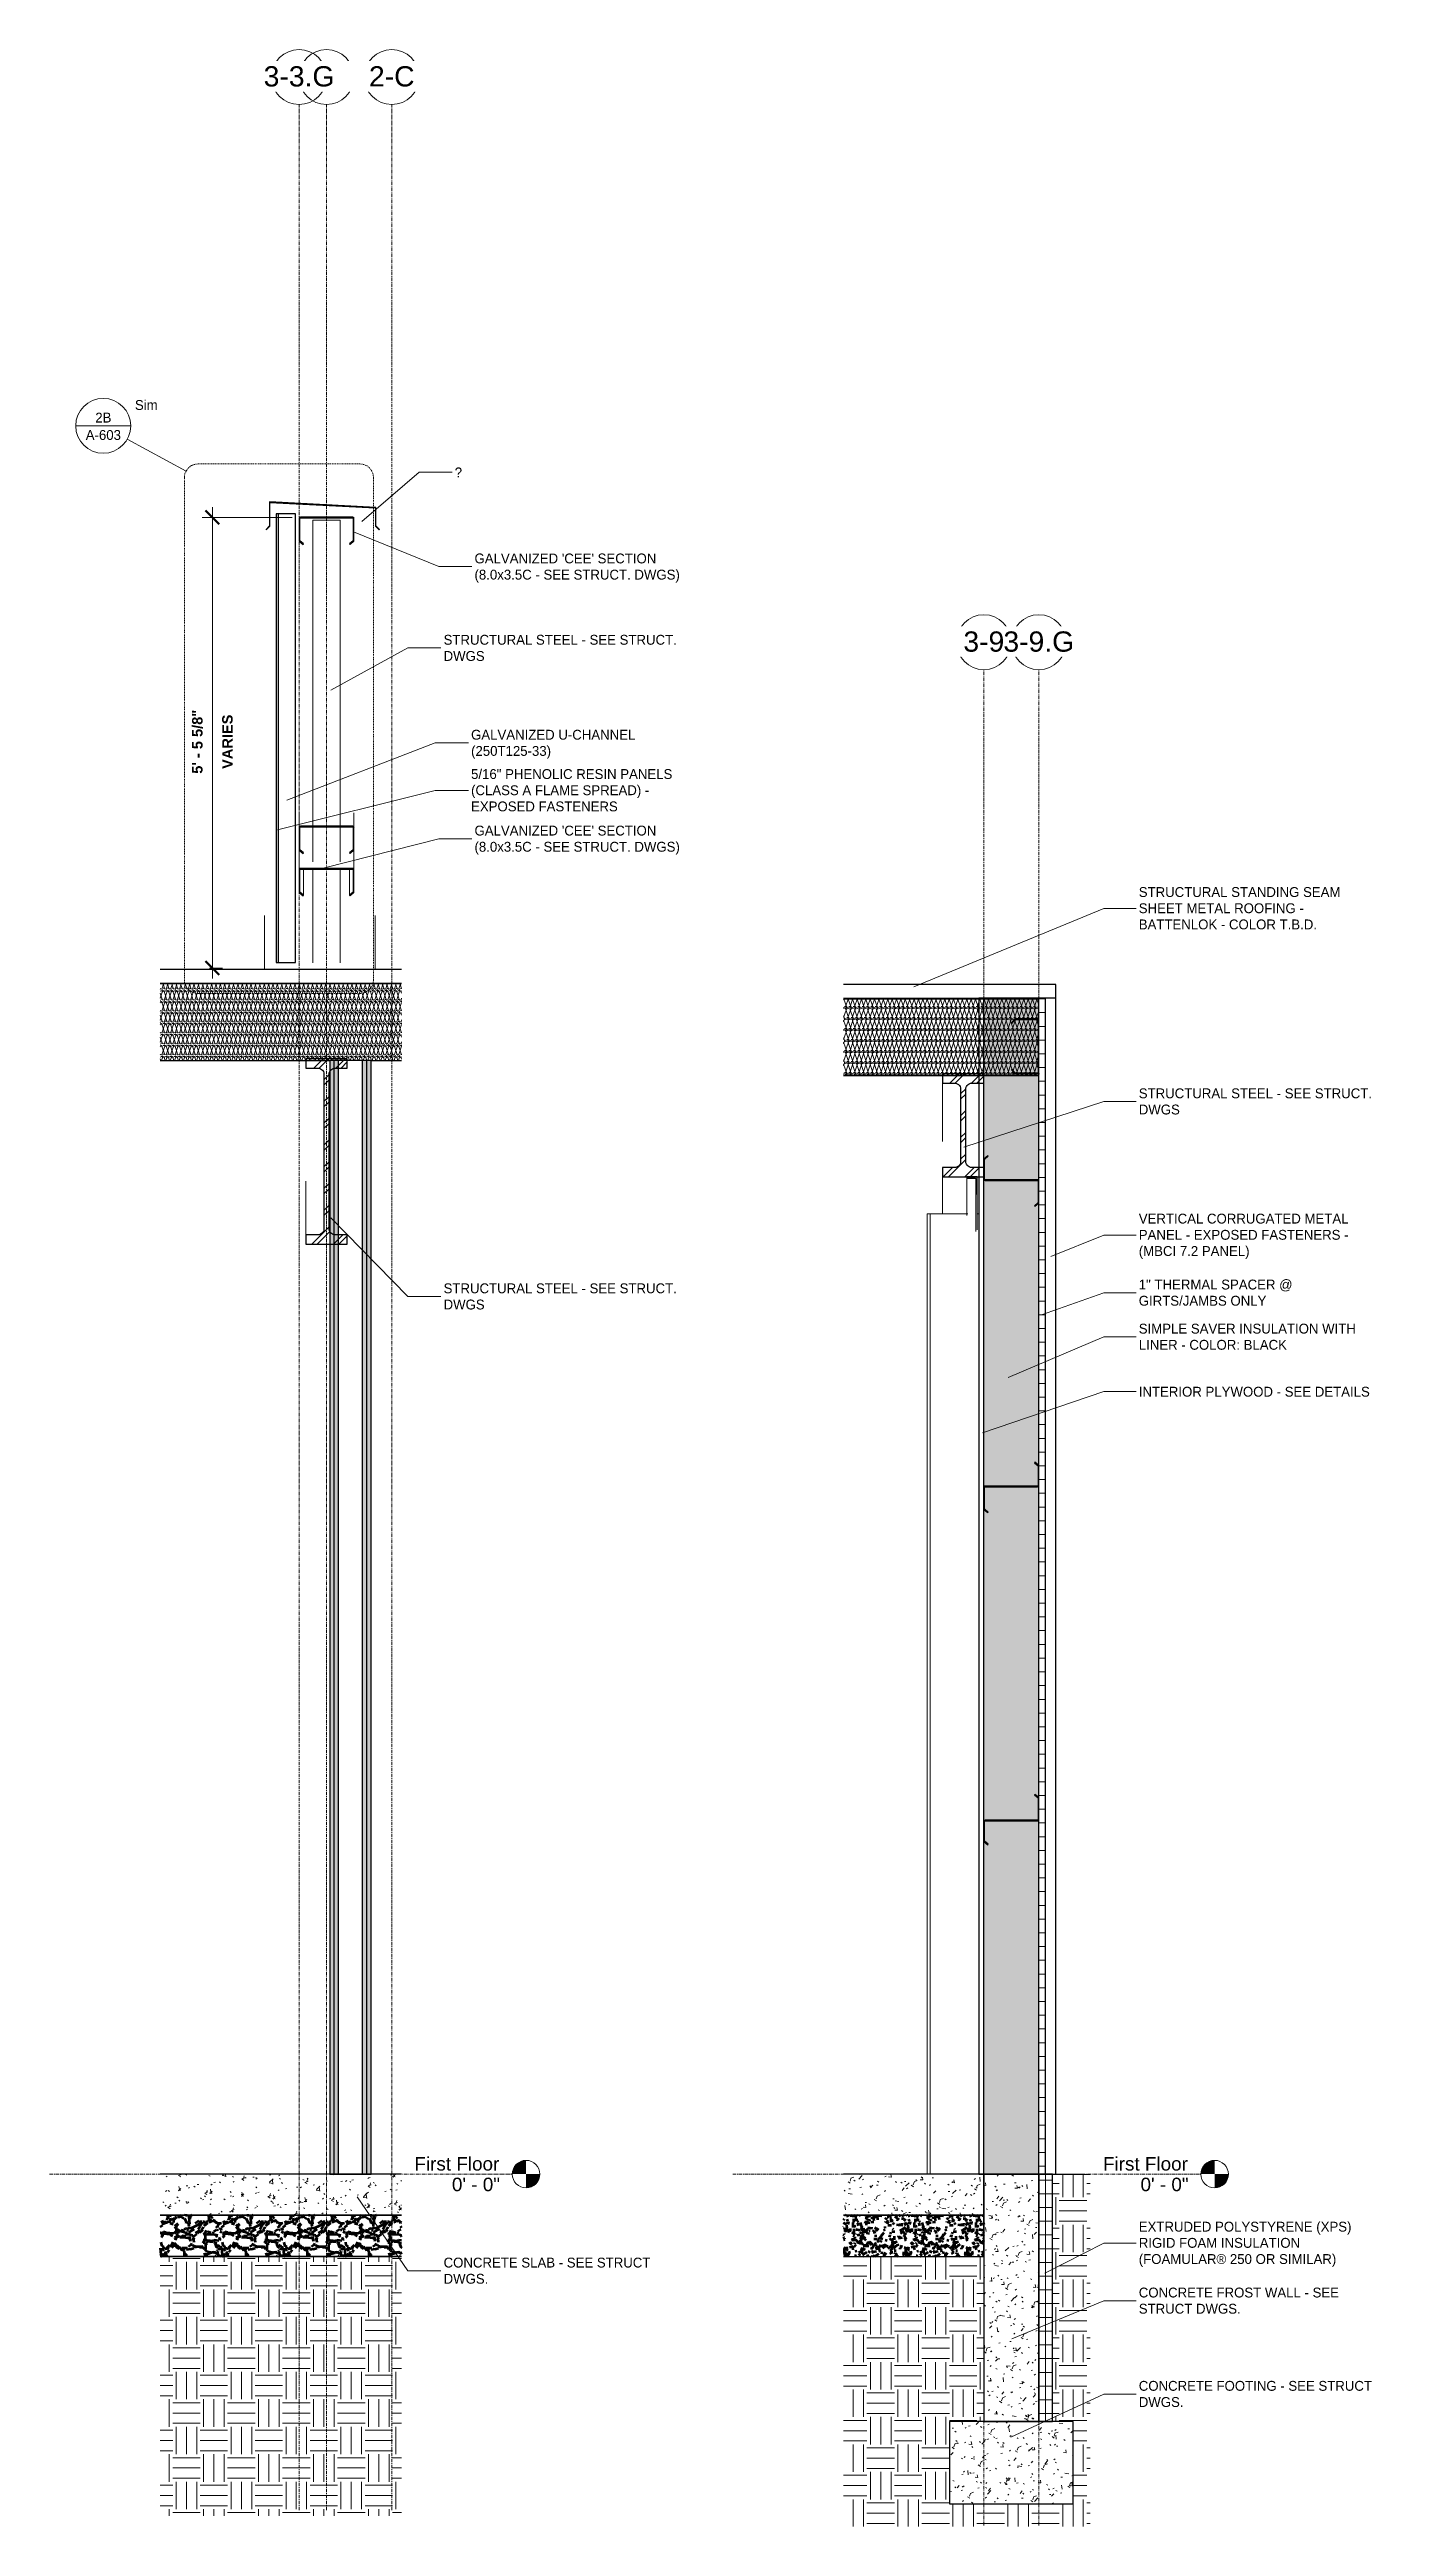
# Model space of a CAD drawing. Header units: inches. Extents: x 22745 to 23280, y -53 to 309.
# Drawn here: x 23082.6 to 23279.8, y -51.3 to 309.4 of the extents above; entities that cross this region are included whole.
import ezdxf

# ---------------------------------------------------------------- set-up
doc = ezdxf.new("R2010")
doc.units = ezdxf.units.IN
doc.header["$MEASUREMENT"] = 0
doc.linetypes.add('Dash Dot 3_16_', pattern=[0.3125, 0.1875, -0.0625, 0, -0.0625])
doc.linetypes.add('Grid Line 1_2_', pattern=[0.875, 0.5, -0.125, 0.125, -0.125])
for name, color, linetype, lineweight in [('A-ANNO-DIMS', 211, 'Continuous', 9), ('A-ANNO-DIMS-16', 211, 'Continuous', 9), ('A-ANNO-IDEN', 131, 'Continuous', 9), ('A-ANNO-SYMB', 150, 'Continuous', 9), ('A-CLNG', 13, 'Continuous', 30), ('A-CLNG-PATT', 13, 'Continuous', 70), ('A-FLOR', 192, 'Continuous', 30), ('A-FLOR-LEVL', 51, 'Continuous', 9), ('A-FLOR-PATT', 8, 'Continuous', 70), ('A-ROOF', 132, 'Continuous', 30), ('A-ROOF-PATT', 132, 'Continuous', 30), ('A-WALL', 113, 'Continuous', 30), ('A-WALL-PATT', 111, 'Continuous', 70), ('C-BLDG-PADS', 91, 'Continuous', 200), ('C-TOPO', 7, 'Continuous', 30), ('I-WALL', 2, 'Continuous', 30), ('L-SITE-WALL', 31, 'Continuous', 30), ('S-BEAM', 12, 'Continuous', 30), ('S-COLS', 52, 'Continuous', 30), ('S-FNDN', 32, 'Continuous', 30), ('S-GRID', 1, 'Continuous', 9), ('S-GRID-IDEN', 1, 'Continuous', 9)]:
    doc.layers.add(name, color=color, linetype=linetype, lineweight=lineweight)
doc.styles.add('Arial', font='arial.ttf', dxfattribs={"height": 1.967066})
doc.styles.add('Arial_1', font='arial.ttf', dxfattribs={"height": 2.950599})
doc.styles.add('Arial_B', font='arialbd.ttf', dxfattribs={"height": 1.522134})
doc.styles.add('Century Gothic', font='GOTHIC.TTF', dxfattribs={"height": 1.437112})
doc.dimstyles.new('OD_Dimension_-_1_16__Tol__1', dxfattribs={"dimscale": 12, "dimtxt": 1.5, "dimasz": 0.166667, "dimexe": 0.125, "dimexo": 0.083333, "dimgap": 0.083333, "dimtad": 1, "dimdec": 4, "dimrnd": 0.0625, "dimzin": 1, "dimdsep": 46, "dimlunit": 4, "dimtxsty": 'Arial_B', "dimblk1": 'OBLIQUE', "dimblk2": 'OBLIQUE', "dimsah": 1, "dimcen": 0.09, "dimdle": 0.125, "dimazin": 0, "dimtfac": 1, "dimtdec": 4, "dimtix": 1, "dimtmove": 0, "dimatfit": 3, "dimfxl": 1, "dimtvp": 1, "dimtfill": 1, "dimfrac": 2, "dimtolj": 1, "dimtzin": 0, "dimlwd": 13, "dimlwe": 13, "dimarcsym": 2})
pattern_1 = [(45, (21572.501, 107.706), (-1.583919, 1.583919), []), (45, (21572.501, 110.106), (-1.583919, 1.583919), [])]
pattern_2 = [(0, (21572.501, 107.706), (5.12, 1.28), [0.211, -3.629, 0.211, -3.629, -20.48]), (0, (21572.501, 107.706), (5.12, 1.28), [-7.68, 0.211, -7.469, 0.211, -3.629, -8.96]), (0, (21572.501, 107.706), (5.12, 1.28), [-19.2, 0.211, -2.349, 0.211, -6.189]), (120, (21574.421, 108.346), (-3.6685125, 3.7940501), [0.211, -3.629, 0.211, -3.629, -20.48]), (120, (21574.421, 108.346), (-3.6685125, 3.7940501), [-7.68, 0.211, -7.469, 0.211, -3.629, -8.96]), (120, (21574.421, 108.346), (-3.6685125, 3.7940501), [-19.2, 0.211, -2.349, 0.211, -6.189]), (240, (21575.061, 110.906), (-1.4514875, -5.0740501), [0.211, -3.629, 0.211, -3.629, -20.48]), (240, (21575.061, 110.906), (-1.4514875, -5.0740501), [-7.68, 0.211, -7.469, 0.211, -3.629, -8.96]), (240, (21575.061, 110.906), (-1.4514875, -5.0740501), [-19.2, 0.211, -2.349, 0.211, -6.189])]
pattern_3 = [(50, (-19638.414, 101.134), (4.590705, -0.401868), [0.48, -5.28]), (355, (-19638.414, 101.134), (-0.887837, 4.813698), [0.384, -4.224]), (100.451, (-19638.032, 101.1), (3.70197, 4.412723), [0.408, -4.487]), (46.184, (-19638.414, 102.414), (6.830659, -1.059043), [0.72, -7.92]), (96.636, (-19637.845, 102.325), (5.981664, 6.234015), [0.612, -6.731]), (351.184, (-19638.414, 102.414), (5.98208, 6.233824), [0.576, -6.336]), (21, (-19637.774, 102.094), (3.820292, -2.5771), [0.48, -5.28]), (326, (-19637.774, 102.094), (1.557207, 4.640587), [0.384, -4.224]), (71.451, (-19637.456, 101.879), (5.377147, 2.064703), [0.408, -4.487]), (37.5, (-19638.414, 101.134), (0.0779722, 2.1307863), [0.211, -3.962, 0.211, -4.077, -4.24]), (37.5, (-19638.414, 101.134), (0.0779722, 2.1307863), [-8.461, 0.211, -4.029]), (7.5, (-19638.414, 101.134), (1.683907, 2.5243905), [0.211, -2.234, 0.211, -3.866, -1.616]), (7.5, (-19638.414, 101.134), (1.683907, 2.5243905), [-6.522, 0.211, -1.405]), (327.5, (-19639.841, 101.134), (3.4165268, -0.1442966), [0.211, -1.389, 0.211, -4.781, -6.624]), (327.5, (-19639.841, 101.134), (3.4165268, -0.1442966), [-6.592, 0.211, -6.413]), (317.5, (-19640.481, 101.134), (3.732463, 0.640715), [0.211, -1.869, 0.211, -3.104, -4.704]), (317.5, (-19640.481, 101.134), (3.732463, 0.640715), [-5.395, 0.211, -4.493])]
pattern_4 = [(0, (-19638.414, 101.134), (4, 4), [4, -4]), (0, (-19638.414, 102.634), (4, 4), [4, -4]), (0, (-19638.414, 104.134), (4, 4), [4, -4]), (90, (-19637.914, 104.634), (-4, 4), [4, -4]), (90, (-19636.414, 104.634), (-4, 4), [4, -4]), (90, (-19634.914, 104.634), (-4, 4), [4, -4])]
pattern_5 = [(0, (-19638.414, 101.134), (0, 2), []), (90, (-19638.414, 101.134), (-2, 1e-16), [])]
pattern_6 = [(161.57, (-19638.334, 101.214), (-0.6397287956, 0.0002609723), [0, -4.554, 0.506, 0]), (18.43, (-19638.494, 101.214), (-0.6397287956, -0.0002609723), [0, -4.554, 0.506, 0]), (108.43, (-19638.334, 101.214), (0.3202005462, -1.599823931), [1.518, -3.542]), (71.57, (-19638.494, 101.214), (0.3202005462, 1.599823931), [1.518, -3.542])]
pattern_7 = [(45, (-19638.414, 101.134), (-1.583919, 1.583919), []), (45, (-19638.414, 103.534), (-1.583919, 1.583919), [])]

msp = doc.modelspace()

# ---------------------------------------------------------------- texts
at = {"layer": 'A-ANNO-SYMB', "char_height": 1.437112, "line_spacing_factor": 0.984117, "style": 'Century Gothic'}
for s, insert, width, attachment_point in [('2B', (23090.40973, 256.4954), 2.664, 2), ('Sim', (23095.00533, 258.33637), 3.852, 1), ('A-603', (23090.40973, 253.96336), 6.48, 2)]:
    msp.add_mtext(s, dxfattribs=dict(at, insert=insert, width=width, attachment_point=attachment_point))

# ---------------------------------------------------------------- blocks, each defined once
blk = doc.blocks.new('Struct_Xcel_Sports Complex_rvt-4-Wall Section - One Story - Parapet - Exposed Structure')
at = {"layer": 'A-FLOR-PATT', "lineweight": 9}
h = blk.add_hatch(dxfattribs=at)
h.set_pattern_fill('FP_27', color=256, style=0, pattern_type=2)
h.set_pattern_definition([(50, (21572.501, 107.706), (4.590705, -0.401868), [0.48, -5.28]), (355, (21572.501, 107.706), (-0.887837, 4.813698), [0.384, -4.224]), (100.451, (21572.884, 107.673), (3.70197, 4.412723), [0.408, -4.487]), (46.184, (21572.501, 108.986), (6.83066, -1.059043), [0.72, -7.92]), (96.636, (21573.07, 108.898), (5.981664, 6.234015), [0.612, -6.731]), (351.184, (21572.501, 108.986), (5.98208, 6.233824), [0.576, -6.336]), (21, (21573.141, 108.666), (3.820292, -2.5771), [0.48, -5.28]), (326, (21573.141, 108.666), (1.557207, 4.640587), [0.384, -4.224]), (71.451, (21573.46, 108.452), (5.377147, 2.064703), [0.408, -4.487]), (37.5, (21572.501, 107.706), (0.077972, 2.1307863), [0.211, -3.962, 0.211, -4.077, -4.24]), (37.5, (21572.501, 107.706), (0.077972, 2.1307863), [-8.461, 0.211, -4.029]), (7.5, (21572.501, 107.706), (1.683907, 2.5243905), [0.211, -2.234, 0.211, -3.866, -1.616]), (7.5, (21572.501, 107.706), (1.683907, 2.5243905), [-6.522, 0.211, -1.405]), (327.5, (21571.074, 107.706), (3.416527, -0.1442966), [0.211, -1.389, 0.211, -4.781, -6.624]), (327.5, (21571.074, 107.706), (3.416527, -0.1442966), [-6.592, 0.211, -6.413]), (317.5, (21570.434, 107.706), (3.732463, 0.640715), [0.211, -1.869, 0.211, -3.104, -4.704]), (317.5, (21570.434, 107.706), (3.732463, 0.640715), [-5.395, 0.211, -4.493])])
h.paths.add_polyline_path([(22360.99, -6), (22360.99, 0), (22325.85, 0), (22325.85, -6)], flags=0)
at = {"layer": 'A-FLOR', "color": 7}
for p, q in [((22360.99, 0), (22325.85, 0)), ((22325.85, -6), (22360.99, -6))]:
    blk.add_line(p, q, dxfattribs=at)
blk = doc.blocks.new('W-Wide Flange - 2_-3_ deep-1401636-Wall Section - One Story - Parapet - Exposed Structure')
at = {"layer": 'S-BEAM', "lineweight": 9}
h = blk.add_hatch(dxfattribs=at)
h.set_pattern_fill('FP_25', color=8, style=0, pattern_type=2)
h.set_pattern_definition(pattern_1)
h.paths.add_polyline_path([(22347.05, 135.4), (22353.05, 135.4), (22353.05, 136.76), (22351.32, 136.76), (22351.12, 136.78), (22350.93, 136.85), (22350.76, 136.96), (22350.62, 137.1), (22350.52, 137.27), (22350.45, 137.45), (22350.43, 137.65), (22350.43, 160.17), (22350.45, 160.37), (22350.52, 160.56), (22350.62, 160.73), (22350.76, 160.87), (22350.93, 160.97), (22351.12, 161.04), (22351.32, 161.06), (22353.05, 161.06), (22353.05, 162.42), (22347.05, 162.42), (22347.05, 161.06), (22348.79, 161.06), (22348.99, 161.04), (22349.17, 160.97), (22349.34, 160.87), (22349.48, 160.73), (22349.59, 160.56), (22349.66, 160.37), (22349.68, 160.17), (22349.68, 137.65), (22349.66, 137.45), (22349.59, 137.27), (22349.48, 137.1), (22349.34, 136.96), (22349.17, 136.85), (22348.99, 136.78), (22348.79, 136.76), (22347.05, 136.76)], flags=0)
at = {"layer": 'S-BEAM', "color": 7}
for p, q in [((22353.05, 162.42), (22347.05, 162.42)), ((22347.05, 162.42), (22347.05, 161.06)), ((22353.05, 161.06), (22353.05, 162.42)), ((22347.05, 161.06), (22348.79, 161.06)), ((22349.68, 160.17), (22349.68, 137.65)), ((22350.43, 137.65), (22350.43, 160.17)), ((22351.32, 161.06), (22353.05, 161.06)), ((22348.79, 136.76), (22347.05, 136.76)), ((22347.05, 136.76), (22347.05, 135.4)), ((22347.05, 135.4), (22353.05, 135.4)), ((22353.05, 136.76), (22351.32, 136.76)), ((22353.05, 135.4), (22353.05, 136.76))]:
    blk.add_line(p, q, dxfattribs=at)
at = {"layer": 'S-BEAM', "color": 43, "lineweight": 18}
blk.add_line((22347.05, 144.59), (22347.05, 136.76), dxfattribs=at)
at = {"layer": 'S-BEAM', "color": 7, "flags": 128}
for points in [[(22348.79, 161.06), (22348.99, 161.04), (22349.17, 160.97), (22349.34, 160.87), (22349.48, 160.73), (22349.59, 160.56), (22349.66, 160.37), (22349.68, 160.17)], [(22350.43, 160.17), (22350.45, 160.37), (22350.52, 160.56), (22350.62, 160.73), (22350.76, 160.87), (22350.93, 160.97), (22351.12, 161.04), (22351.32, 161.06)], [(22349.68, 137.65), (22349.66, 137.45), (22349.59, 137.27), (22349.48, 137.1), (22349.34, 136.96), (22349.17, 136.85), (22348.99, 136.78), (22348.79, 136.76)], [(22351.32, 136.76), (22351.12, 136.78), (22350.93, 136.85), (22350.76, 136.96), (22350.62, 137.1), (22350.52, 137.27), (22350.45, 137.45), (22350.43, 137.65)]]:
    blk.add_lwpolyline(points, dxfattribs=at)
blk = doc.blocks.new('Girt_C - 8_D-1782471-Wall Section - One Story - Parapet - Exposed Structure')
at = {"layer": 'S-BEAM', "lineweight": 9}
h = blk.add_hatch(dxfattribs=at)
h.set_pattern_fill('FP_25', color=8, style=0, pattern_type=2)
h.set_pattern_definition(pattern_1)
h.paths.add_polyline_path([(22346.63, 237.31), (22346.7, 237.4), (22346.16, 237.85), (22346.16, 241.11), (22346.19, 241.17), (22346.24, 241.19), (22353.87, 241.19), (22353.92, 241.17), (22353.94, 241.11), (22353.94, 237.85), (22353.41, 237.4), (22353.48, 237.31), (22354.05, 237.8), (22354.05, 241.11), (22354, 241.24), (22353.87, 241.3), (22346.24, 241.3), (22346.11, 241.24), (22346.05, 241.11), (22346.05, 237.8)], flags=0)
at = {"layer": 'S-BEAM', "color": 7}
for p, q in [((22346.05, 241.11), (22346.05, 237.8)), ((22346.16, 237.85), (22346.16, 241.11)), ((22353.87, 241.3), (22346.24, 241.3)), ((22346.24, 241.19), (22353.87, 241.19)), ((22353.94, 241.11), (22353.94, 237.85)), ((22354.05, 237.8), (22354.05, 241.11)), ((22346.05, 237.8), (22346.63, 237.31)), ((22346.7, 237.4), (22346.16, 237.85)), ((22346.63, 237.31), (22346.7, 237.4)), ((22353.94, 237.85), (22353.41, 237.4)), ((22353.41, 237.4), (22353.48, 237.31)), ((22353.48, 237.31), (22354.05, 237.8))]:
    blk.add_line(p, q, dxfattribs=at)
for centre, radius, start, end in [((22346.24, 241.11), 0.188, 90, 180), ((22346.24, 241.11), 0.0782, 90, 176.9576), ((22353.87, 241.11), 0.188, 0, 90), ((22353.87, 241.11), 0.0782, 2.1227, 90)]:
    blk.add_arc(centre, radius, start, end, dxfattribs=at)
blk = doc.blocks.new('Girt_C - 8_D-1779451-Wall Section - One Story - Parapet - Exposed Structure')
at = {"layer": 'S-BEAM', "lineweight": 9}
h = blk.add_hatch(dxfattribs=at)
h.set_pattern_fill('FP_25', color=8, style=0, pattern_type=2)
h.set_pattern_definition(pattern_1)
h.paths.add_polyline_path([(22346.63, 186.15), (22346.7, 186.23), (22346.16, 186.68), (22346.16, 189.95), (22346.17, 189.99), (22346.2, 190.02), (22346.24, 190.03), (22353.87, 190.03), (22353.9, 190.02), (22353.93, 189.99), (22353.94, 189.95), (22353.94, 186.68), (22353.41, 186.23), (22353.48, 186.15), (22354.05, 186.63), (22354.05, 189.95), (22354.04, 190.02), (22354, 190.08), (22353.94, 190.12), (22353.87, 190.14), (22346.24, 190.14), (22346.17, 190.12), (22346.11, 190.08), (22346.07, 190.02), (22346.05, 189.95), (22346.05, 186.63)], flags=0)
at = {"layer": 'S-BEAM', "color": 43, "lineweight": 18}
for p, q in [((22346.05, 198.21), (22346.05, 196.11)), ((22354.05, 196.11), (22354.05, 198.21)), ((22346.05, 192.8), (22346.05, 189.95)), ((22354.05, 189.95), (22354.05, 192.8)), ((22346.7, 190.03), (22346.7, 186.23)), ((22353.41, 190.03), (22353.41, 186.23))]:
    blk.add_line(p, q, dxfattribs=at)
at = {"layer": 'S-BEAM', "color": 7}
for p, q in [((22346.07, 190.02), (22346.05, 189.95)), ((22346.05, 189.95), (22346.05, 186.63)), ((22346.11, 190.08), (22346.07, 190.02)), ((22346.17, 190.12), (22346.11, 190.08)), ((22346.16, 186.68), (22346.16, 189.95)), ((22346.24, 190.14), (22346.17, 190.12)), ((22353.87, 190.14), (22346.24, 190.14)), ((22346.24, 190.03), (22353.87, 190.03)), ((22353.94, 190.12), (22353.87, 190.14)), ((22354, 190.08), (22353.94, 190.12)), ((22353.94, 189.95), (22353.94, 186.68)), ((22354.04, 190.02), (22354, 190.08)), ((22354.05, 189.95), (22354.04, 190.02)), ((22354.05, 186.63), (22354.05, 189.95)), ((22346.05, 186.63), (22346.63, 186.15)), ((22346.7, 186.23), (22346.16, 186.68)), ((22346.63, 186.15), (22346.7, 186.23)), ((22353.94, 186.68), (22353.41, 186.23)), ((22353.41, 186.23), (22353.48, 186.15)), ((22353.48, 186.15), (22354.05, 186.63))]:
    blk.add_line(p, q, dxfattribs=at)
at = {"layer": 'S-BEAM', "color": 7, "flags": 128}
for points in [[(22346.16, 189.95), (22346.17, 189.99), (22346.2, 190.02), (22346.24, 190.03)], [(22353.87, 190.03), (22353.9, 190.02), (22353.93, 189.99), (22353.94, 189.95)]]:
    blk.add_lwpolyline(points, dxfattribs=at)
blk = doc.blocks.new('Girt_C - 8_D-1783450-Wall Section - One Story - Parapet - Exposed Structure')
at = {"layer": 'S-BEAM', "lineweight": 9}
h = blk.add_hatch(dxfattribs=at)
h.set_pattern_fill('FP_25', color=8, style=0, pattern_type=2)
h.set_pattern_definition(pattern_1)
h.paths.add_polyline_path([(22346.63, 192.31), (22346.7, 192.4), (22346.16, 192.85), (22346.16, 196.11), (22346.19, 196.17), (22346.24, 196.19), (22353.87, 196.19), (22353.92, 196.17), (22353.94, 196.11), (22353.94, 192.85), (22353.41, 192.4), (22353.48, 192.31), (22354.05, 192.8), (22354.05, 196.11), (22354, 196.24), (22353.87, 196.3), (22346.24, 196.3), (22346.11, 196.24), (22346.05, 196.11), (22346.05, 192.8)], flags=0)
at = {"layer": 'S-BEAM', "color": 7}
for p, q in [((22346.05, 196.11), (22346.05, 192.8)), ((22346.16, 192.85), (22346.16, 196.11)), ((22353.87, 196.3), (22346.24, 196.3)), ((22346.24, 196.19), (22353.87, 196.19)), ((22353.94, 196.11), (22353.94, 192.85)), ((22354.05, 192.8), (22354.05, 196.11)), ((22346.05, 192.8), (22346.63, 192.31)), ((22346.7, 192.4), (22346.16, 192.85)), ((22346.63, 192.31), (22346.7, 192.4)), ((22353.94, 192.85), (22353.41, 192.4)), ((22353.41, 192.4), (22353.48, 192.31)), ((22353.48, 192.31), (22354.05, 192.8))]:
    blk.add_line(p, q, dxfattribs=at)
for centre, radius, start, end in [((22346.24, 196.11), 0.188, 90, 180), ((22346.24, 196.11), 0.0782, 90, 176.9576), ((22353.87, 196.11), 0.188, 0, 90), ((22353.87, 196.11), 0.0782, 2.1227, 90)]:
    blk.add_arc(centre, radius, start, end, dxfattribs=at)
blk = doc.blocks.new('Level - Level Head - Circle-15001-Wall Section - One Story - Parapet - Exposed Structure')
at = {"layer": 'A-FLOR-LEVL'}
h = blk.add_hatch(color=256, dxfattribs=at)
edge = h.paths.add_edge_path(flags=0)
edge.add_line((22379.1, 0), (22377.1, 0))
edge.add_arc((22379.1, 0), 2, 90, 180, ccw=False)
edge.add_line((22379.1, 2), (22379.1, 0))
h = blk.add_hatch(color=256, dxfattribs=at)
edge = h.paths.add_edge_path(flags=0)
edge.add_line((22379.1, -2), (22379.1, 0))
edge.add_line((22379.1, 0), (22381.1, 0))
edge.add_arc((22379.1, 0), 2, 270, 360, ccw=False)
blk.add_circle((22379.1, 0), 2, dxfattribs=at)
blk = doc.blocks.new('Grid - Grid Head - Circle-14747-Wall Section - One Story - Parapet - Exposed Structure')
at = {"layer": 'S-GRID-IDEN'}
blk.add_circle((22350.05, 305.37), 4, dxfattribs=at)
blk = doc.blocks.new('DIMBLOCK5-Wall Section - One Story - Parapet - Exposed Structure')
at = {"layer": 'A-ANNO-DIMS-16', "lineweight": 50}
for p, q in [((23106.28, 241.24), (23105.28, 242.24)), ((23106.28, 241.24), (23107.28, 240.24)), ((23106.28, 175.62), (23105.28, 176.62)), ((23106.28, 175.62), (23107.28, 174.62))]:
    blk.add_line(p, q, dxfattribs=at)
at = {"layer": 'A-ANNO-DIMS-16', "lineweight": 13}
for p, q in [((23106.28, 174.12), (23106.28, 242.74)), ((23117.9, 241.24), (23104.78, 241.24)), ((23106.28, 241.24), (23117.9, 241.24)), ((23105.87, 175.62), (23107.78, 175.62)), ((23106.28, 175.62), (23105.87, 175.62))]:
    blk.add_line(p, q, dxfattribs=at)
at = {"layer": 'A-ANNO-DIMS-16', "color": 0, "lineweight": 13, "attachment_point": 1, "rotation": 90, "line_spacing_factor": 0.938532, "style": 'Arial_B', "bg_fill": 3, "box_fill_scale": 1.25, "bg_fill_color": 0, "bg_fill_transparency": 0}
for s, insert, char_height, width in [('5\' - 5 5/8"', (23103.33, 203.92), 1.5221, 10.8286), ('VARIES', (23107.71, 204.62), 1.522, 9.1429)]:
    blk.add_mtext(s, dxfattribs=dict(at, insert=insert, char_height=char_height, width=width))
blk = doc.blocks.new('_Oblique')
at = {"color": 0, "linetype": 'ByBlock', "lineweight": -2}
blk.add_line((-0.5, -0.5), (0.5, 0.5), dxfattribs=at)
blk = doc.blocks.new('Section - Callout Head-19020-Wall Section - One Story - Parapet - Exposed Structure')
at = {"layer": 'A-ANNO-SYMB'}
blk.add_line((22313.54, 254.58), (22321.54, 254.58), dxfattribs=at)
for start, end in [(0, 180), (180, 360)]:
    blk.add_arc((22317.54, 254.58), 4, start, end, dxfattribs=at)
blk = doc.blocks.new('Struct_Xcel_Sports Complex_rvt-5-Wall Section - One Story - Metal Panel')
at = {"layer": 'A-FLOR-PATT', "lineweight": 9}
h = blk.add_hatch(dxfattribs=at)
h.set_pattern_fill('FP_35', color=256, style=0, pattern_type=2)
h.set_pattern_definition(pattern_3)
h.paths.add_polyline_path([(-20899.55, -6), (-20899.55, 0), (-20919.97, 0), (-20919.97, -6)], flags=0)
at = {"layer": 'A-WALL-PATT', "lineweight": 9}
h = blk.add_hatch(dxfattribs=at)
h.set_pattern_fill('FP_35', color=8, style=0, pattern_type=2)
h.set_pattern_definition(pattern_3)
h.paths.add_polyline_path([(-20899.55, -36), (-20891.55, -36), (-20891.55, 0), (-20899.55, 0)], flags=0)
at = {"layer": 'S-FNDN', "lineweight": 9}
h = blk.add_hatch(dxfattribs=at)
h.set_pattern_fill('FP_35', color=8, style=0, pattern_type=2)
h.set_pattern_definition(pattern_3)
h.paths.add_polyline_path([(-20904.55, -48), (-20886.55, -48), (-20886.55, -36), (-20904.55, -36)], flags=0)
at = {"layer": 'A-FLOR', "color": 7}
for p, q in [((-20899.55, 0), (-20919.97, 0)), ((-20899.55, -6), (-20899.55, 0)), ((-20919.97, -6), (-20899.55, -6))]:
    blk.add_line(p, q, dxfattribs=at)
at = {"layer": 'L-SITE-WALL', "color": 7}
for p, q in [((-20899.55, 0), (-20899.55, -36)), ((-20891.55, 0), (-20899.55, 0)), ((-20891.55, -36), (-20891.55, 0)), ((-20899.55, -36), (-20891.55, -36))]:
    blk.add_line(p, q, dxfattribs=at)
at = {"layer": 'S-FNDN', "color": 7}
for p, q in [((-20886.55, -36), (-20904.55, -36)), ((-20904.55, -36), (-20904.55, -48)), ((-20886.55, -48), (-20886.55, -36)), ((-20904.55, -48), (-20886.55, -48))]:
    blk.add_line(p, q, dxfattribs=at)
blk = doc.blocks.new('W-Wide Flange - 1_-5_-1401438-Wall Section - One Story - Metal Panel')
at = {"layer": 'S-BEAM', "lineweight": 9}
h = blk.add_hatch(dxfattribs=at)
h.set_pattern_fill('FP_34', color=8, style=0, pattern_type=2)
h.set_pattern_definition(pattern_7)
h.paths.add_polyline_path([(-20900.9, 145.22), (-20899.55, 145.22), (-20899.55, 146.58), (-20901.29, 146.58), (-20901.49, 146.6), (-20901.67, 146.67), (-20901.84, 146.77), (-20901.98, 146.91), (-20902.09, 147.08), (-20902.16, 147.27), (-20902.18, 147.47), (-20902.18, 157.98), (-20902.16, 158.18), (-20902.09, 158.36), (-20901.98, 158.53), (-20901.84, 158.67), (-20901.67, 158.78), (-20901.49, 158.85), (-20901.29, 158.87), (-20899.55, 158.87), (-20899.55, 160.23), (-20905.55, 160.23), (-20905.55, 158.87), (-20903.82, 158.87), (-20903.62, 158.85), (-20903.43, 158.78), (-20903.26, 158.67), (-20903.12, 158.53), (-20903.02, 158.36), (-20902.95, 158.18), (-20902.93, 157.98), (-20902.93, 147.47), (-20902.95, 147.27), (-20903.02, 147.08), (-20903.12, 146.91), (-20903.26, 146.77), (-20903.43, 146.67), (-20903.62, 146.6), (-20903.82, 146.58), (-20905.55, 146.58), (-20905.55, 145.22), (-20902.02, 145.22)], flags=0)
at = {"layer": 'S-BEAM', "color": 7}
for p, q in [((-20899.55, 160.23), (-20905.55, 160.23)), ((-20905.55, 160.23), (-20905.55, 159.97)), ((-20905.55, 159.97), (-20905.55, 158.87)), ((-20905.55, 158.87), (-20903.82, 158.87)), ((-20901.29, 158.87), (-20899.55, 158.87)), ((-20899.55, 159.97), (-20899.55, 160.23)), ((-20899.55, 158.87), (-20899.55, 159.97)), ((-20902.93, 157.98), (-20902.93, 147.47)), ((-20902.18, 147.47), (-20902.18, 157.98)), ((-20903.82, 146.58), (-20905.55, 146.58)), ((-20905.55, 146.58), (-20905.55, 145.22)), ((-20905.55, 145.22), (-20899.55, 145.22)), ((-20899.55, 146.58), (-20901.29, 146.58)), ((-20899.55, 145.22), (-20899.55, 146.58))]:
    blk.add_line(p, q, dxfattribs=at)
at = {"layer": 'S-BEAM', "color": 43, "lineweight": 18}
for p, q in [((-20905.55, 150.36), (-20905.55, 158.87)), ((-20905.55, 139.83), (-20905.55, 145.22))]:
    blk.add_line(p, q, dxfattribs=at)
at = {"layer": 'S-BEAM', "color": 7, "flags": 128}
for points in [[(-20903.82, 158.87), (-20903.62, 158.85), (-20903.43, 158.78), (-20903.26, 158.67), (-20903.12, 158.53), (-20903.02, 158.36), (-20902.95, 158.18), (-20902.93, 157.98)], [(-20902.18, 157.98), (-20902.16, 158.18), (-20902.09, 158.36), (-20901.98, 158.53), (-20901.84, 158.67), (-20901.67, 158.78), (-20901.49, 158.85), (-20901.29, 158.87)], [(-20902.93, 147.47), (-20902.95, 147.27), (-20903.02, 147.08), (-20903.12, 146.91), (-20903.26, 146.77), (-20903.43, 146.67), (-20903.62, 146.6), (-20903.82, 146.58)], [(-20901.29, 146.58), (-20901.49, 146.6), (-20901.67, 146.67), (-20901.84, 146.77), (-20901.98, 146.91), (-20902.09, 147.08), (-20902.16, 147.27), (-20902.18, 147.47)]]:
    blk.add_lwpolyline(points, dxfattribs=at)
blk = doc.blocks.new('Girt_Z - 8_D-1789509-Wall Section - One Story - Metal Panel')
at = {"layer": 'S-BEAM', "color": 7}
for p, q in [((-20892.13, 55.3), (-20892.2, 55.22)), ((-20892.2, 55.22), (-20891.66, 54.77)), ((-20891.55, 54.82), (-20892.13, 55.3)), ((-20891.66, 54.77), (-20891.66, 51.63)), ((-20891.55, 51.45), (-20891.55, 54.82)), ((-20899.55, 51.37), (-20899.55, 48.43)), ((-20899.44, 48.48), (-20899.44, 51.37)), ((-20891.74, 51.55), (-20899.37, 51.55)), ((-20899.37, 51.45), (-20891.55, 51.45)), ((-20899.55, 48.43), (-20898.98, 47.95)), ((-20898.91, 48.03), (-20899.44, 48.48)), ((-20898.98, 47.95), (-20898.91, 48.03))]:
    blk.add_line(p, q, dxfattribs=at)
for centre, radius, start, end in [((-20899.37, 51.37), 0.188, 90, 180), ((-20899.37, 51.37), 0.0782, 90, 177.8773), ((-20891.74, 51.63), 0.0782, 270, 356.9576)]:
    blk.add_arc(centre, radius, start, end, dxfattribs=at)
blk = doc.blocks.new('Girt_Z - 8_D-1933048-Wall Section - One Story - Metal Panel')
at = {"layer": 'S-BEAM', "color": 7}
for p, q in [((-20892.13, 103.68), (-20892.2, 103.59)), ((-20892.2, 103.59), (-20891.66, 103.14)), ((-20891.55, 103.2), (-20892.13, 103.68)), ((-20891.66, 103.14), (-20891.66, 100.25)), ((-20891.55, 100.26), (-20891.55, 103.2)), ((-20891.74, 100.18), (-20899.55, 100.18)), ((-20899.55, 100.18), (-20899.55, 96.8)), ((-20899.44, 96.86), (-20899.44, 100)), ((-20899.37, 100.07), (-20891.74, 100.07)), ((-20899.55, 96.8), (-20898.98, 96.32)), ((-20898.91, 96.41), (-20899.44, 96.86)), ((-20898.98, 96.32), (-20898.91, 96.41))]:
    blk.add_line(p, q, dxfattribs=at)
for centre, radius, start, end in [((-20899.37, 99.99), 0.0782, 90, 176.9576), ((-20891.74, 100.26), 0.188, 270, 0), ((-20891.74, 100.26), 0.0782, 270, 357.8773)]:
    blk.add_arc(centre, radius, start, end, dxfattribs=at)
blk = doc.blocks.new('Girt_C - 8_D-1933049-Wall Section - One Story - Metal Panel')
at = {"layer": 'S-BEAM', "lineweight": 9}
h = blk.add_hatch(dxfattribs=at)
h.set_pattern_fill('FP_34', color=8, style=0, pattern_type=2)
h.set_pattern_definition(pattern_7)
h.paths.add_polyline_path([(-20895.05, 160.23), (-20891.74, 160.23), (-20891.67, 160.24), (-20891.61, 160.28), (-20891.57, 160.34), (-20891.55, 160.42), (-20891.55, 168.05), (-20891.57, 168.12), (-20891.61, 168.18), (-20891.67, 168.22), (-20891.74, 168.24), (-20895.05, 168.24), (-20895.53, 167.66), (-20895.45, 167.59), (-20895, 168.13), (-20891.74, 168.13), (-20891.7, 168.11), (-20891.67, 168.09), (-20891.66, 168.05), (-20891.66, 160.42), (-20891.67, 160.38), (-20891.7, 160.35), (-20891.74, 160.34), (-20895, 160.34), (-20895.45, 160.88), (-20895.54, 160.8)], flags=0)
at = {"layer": 'S-BEAM', "color": 7}
for p, q in [((-20895.05, 168.24), (-20895.53, 167.66)), ((-20895.53, 167.66), (-20895.45, 167.59)), ((-20895.45, 167.59), (-20895, 168.13)), ((-20891.74, 168.24), (-20895.05, 168.24)), ((-20895, 168.13), (-20891.74, 168.13)), ((-20891.66, 168.05), (-20891.66, 160.42)), ((-20891.55, 160.42), (-20891.55, 168.05)), ((-20895.45, 160.88), (-20895.54, 160.8)), ((-20895.54, 160.8), (-20895.05, 160.23)), ((-20895, 160.34), (-20895.45, 160.88)), ((-20895.05, 160.23), (-20891.74, 160.23)), ((-20891.74, 160.34), (-20895, 160.34)), ((-20891.74, 160.23), (-20891.67, 160.24)), ((-20891.67, 160.24), (-20891.61, 160.28)), ((-20891.61, 160.28), (-20891.57, 160.34)), ((-20891.57, 160.34), (-20891.55, 160.42))]:
    blk.add_line(p, q, dxfattribs=at)
at = {"layer": 'S-BEAM', "color": 43, "lineweight": 18}
blk.add_line((-20891.55, 159.98), (-20891.55, 160.42), dxfattribs=at)
at = {"layer": 'S-BEAM', "color": 7, "flags": 128}
for points in [[(-20891.55, 168.05), (-20891.57, 168.12), (-20891.61, 168.18), (-20891.67, 168.22), (-20891.74, 168.24)], [(-20891.74, 168.13), (-20891.7, 168.11), (-20891.67, 168.09), (-20891.66, 168.05)], [(-20891.66, 160.42), (-20891.67, 160.38), (-20891.7, 160.35), (-20891.74, 160.34)]]:
    blk.add_lwpolyline(points, dxfattribs=at)
blk = doc.blocks.new('L-Angle - L2-1_2X1-1_2X3_16-1401440-Wall Section - One Story - Metal Panel')
at = {"layer": 'S-BEAM', "lineweight": 9}
h = blk.add_hatch(dxfattribs=at)
h.set_pattern_fill('FP_34', color=8, style=0, pattern_type=2)
h.set_pattern_definition(pattern_7)
h.paths.add_polyline_path([(-20900.52, 142.71), (-20900.52, 145.22), (-20902.02, 145.22), (-20902.01, 145.17), (-20902, 145.13), (-20901.98, 145.1), (-20901.95, 145.07), (-20901.91, 145.05), (-20901.87, 145.03), (-20901.83, 145.03), (-20900.85, 145.02), (-20900.81, 145.01), (-20900.77, 144.99), (-20900.75, 144.96), (-20900.72, 144.92), (-20900.71, 144.88), (-20900.7, 144.84), (-20900.7, 142.86), (-20900.69, 142.82), (-20900.66, 142.78), (-20900.63, 142.75), (-20900.6, 142.73), (-20900.56, 142.72)], flags=0)
at = {"layer": 'S-BEAM', "color": 43, "lineweight": 18}
for p, q in [((-20902.02, 145.22), (-20902.02, 139.57)), ((-20902.02, 139.83), (-20902.02, 145.22)), ((-20900.7, 142.9), (-20900.7, 137.25)), ((-20900.52, 137.5), (-20900.52, 142.71))]:
    blk.add_line(p, q, dxfattribs=at)
at = {"layer": 'S-BEAM', "color": 7}
for p, q in [((-20900.52, 145.22), (-20902.02, 145.22)), ((-20902.02, 145.22), (-20902.01, 145.17)), ((-20902.01, 145.17), (-20902, 145.13)), ((-20902, 145.13), (-20901.98, 145.1)), ((-20901.98, 145.1), (-20901.95, 145.07)), ((-20901.95, 145.07), (-20901.91, 145.05)), ((-20901.91, 145.05), (-20901.87, 145.03)), ((-20901.87, 145.03), (-20901.83, 145.03)), ((-20901.83, 145.03), (-20900.89, 145.03)), ((-20900.7, 144.84), (-20900.7, 142.9)), ((-20900.52, 142.71), (-20900.52, 145.22)), ((-20900.69, 142.82), (-20900.66, 142.78))]:
    blk.add_line(p, q, dxfattribs=at)
at = {"layer": 'S-BEAM', "color": 7, "flags": 128}
for points in [[(-20900.89, 145.03), (-20900.85, 145.02), (-20900.81, 145.01), (-20900.77, 144.99), (-20900.75, 144.96), (-20900.72, 144.92), (-20900.71, 144.88), (-20900.7, 144.84)], [(-20900.7, 142.9), (-20900.7, 142.86), (-20900.69, 142.82)], [(-20900.66, 142.78), (-20900.63, 142.75), (-20900.6, 142.73)], [(-20900.6, 142.73), (-20900.56, 142.72), (-20900.52, 142.71)]]:
    blk.add_lwpolyline(points, dxfattribs=at)
blk = doc.blocks.new('Girt_Z - 8_D-1790185-Wall Section - One Story - Metal Panel')
at = {"layer": 'S-BEAM', "color": 7}
for p, q in [((-20898.98, 148.29), (-20899.55, 147.81)), ((-20899.44, 147.76), (-20898.91, 148.21)), ((-20898.91, 148.21), (-20898.98, 148.29)), ((-20899.55, 147.81), (-20899.55, 144.88)), ((-20899.44, 144.87), (-20899.44, 147.76)), ((-20891.55, 144.8), (-20899.37, 144.8)), ((-20899.37, 144.69), (-20891.74, 144.69)), ((-20891.66, 144.61), (-20891.66, 141.47)), ((-20891.55, 141.42), (-20891.55, 144.8)), ((-20891.66, 141.47), (-20892.2, 141.02)), ((-20892.2, 141.02), (-20892.13, 140.94)), ((-20892.13, 140.94), (-20891.55, 141.42))]:
    blk.add_line(p, q, dxfattribs=at)
for centre, radius, start, end in [((-20899.37, 144.88), 0.188, 180, 270), ((-20899.37, 144.88), 0.0782, 182.1227, 270), ((-20891.74, 144.61), 0.0782, 3.0424, 90)]:
    blk.add_arc(centre, radius, start, end, dxfattribs=at)
blk = doc.blocks.new('Level - Level Head - Circle-15001-Wall Section - One Story - Metal Panel')
at = {"layer": 'A-FLOR-LEVL'}
h = blk.add_hatch(color=256, dxfattribs=at)
edge = h.paths.add_edge_path(flags=0)
edge.add_line((-20865.95, 0), (-20867.95, 0))
edge.add_arc((-20865.95, 0), 2, 90, 180, ccw=False)
edge.add_line((-20865.95, 2), (-20865.95, 0))
h = blk.add_hatch(color=256, dxfattribs=at)
edge = h.paths.add_edge_path(flags=0)
edge.add_line((-20865.95, -2), (-20865.95, 0))
edge.add_line((-20865.95, 0), (-20863.95, 0))
edge.add_arc((-20865.95, 0), 2, 270, 360, ccw=False)
blk.add_circle((-20865.95, 0), 2, dxfattribs=at)
blk = doc.blocks.new('Grid - Grid Head - Circle-14747-Wall Section - One Story - Metal Panel')
at = {"layer": 'S-GRID-IDEN'}
blk.add_circle((-20899.55, 223.07), 4, dxfattribs=at)

# ---------------------------------------------------------------- hatches: boundary and pattern name
at = {"layer": 'A-CLNG-PATT', "lineweight": 9}
h = msp.add_hatch(dxfattribs=at)
h.set_pattern_fill('FP_26', color=8, style=0, pattern_type=2)
h.set_pattern_definition([(161.57, (21572.581, 107.786), (-0.639728796, 0.000260972), [0, -4.554, 0.506, 0]), (18.43, (21572.421, 107.786), (-0.639728796, -0.000260972), [0, -4.554, 0.506, 0]), (108.43, (21572.581, 107.786), (0.320200546, -1.59982393), [1.518, -3.542]), (71.57, (21572.421, 107.786), (0.320200546, 1.59982393), [1.518, -3.542])])
h.paths.add_polyline_path([(23124.6536, 162.16852), (23133.84106, 162.16852), (23133.84106, 173.30317), (23098.69972, 173.30317), (23098.69972, 162.16852), (23124.0286, 162.16852)], flags=0)
h = msp.add_hatch(dxfattribs=at)
h.set_pattern_fill('FP_33', color=8, style=0, pattern_type=2)
h.set_pattern_definition(pattern_6)
h.paths.add_polyline_path([(23198.18442, 159.97351), (23226.60422, 159.97351), (23226.60422, 171.10816), (23198.18442, 171.10816)], flags=0)
at = {"layer": 'A-ROOF-PATT', "lineweight": 9}
h = msp.add_hatch(dxfattribs=at)
h.set_pattern_fill('FP_6', color=8, style=0, pattern_type=2)
h.set_pattern_definition([(90, (180.953, -760.156), (-16.082, 1e-15), [])])
h.paths.add_polyline_path([(23098.69972, 175.43512), (23133.84106, 175.43512), (23133.84106, 183.26238), (23124.9036, 183.26238), (23124.9036, 176.42621), (23124.85346, 176.40767), (23124.70554, 176.39006), (23124.46726, 176.37426), (23123.77137, 176.35113), (23122.85939, 176.34309), (23122.03583, 176.35113), (23121.33994, 176.37426), (23121.10166, 176.39006), (23120.95374, 176.40767), (23120.9036, 176.42621), (23120.9036, 183.26238), (23118.4036, 183.26238), (23118.4036, 176.43599), (23115.5911, 176.43599), (23115.5911, 183.26238), (23098.69972, 183.26238), (23098.69972, 179.3064)], flags=0)
h = msp.add_hatch(dxfattribs=at)
h.set_pattern_fill('FP_15', color=8, style=0, pattern_type=2)
h.set_pattern_definition([(90, (-174.388, -762.154), (-16.082, 1e-15), [])])
h.paths.add_polyline_path([(23229.10422, 162.7312), (23229.1043, 162.7312), (23229.10422, 162.73125)], flags=0)
h.paths.add_polyline_path([(23207.16042, 171.10816), (23217.85422, 171.10816), (23217.85422, 171.23837), (23198.18442, 171.23837), (23198.18442, 171.10816), (23206.46818, 171.10816)], flags=0)
at = {"layer": 'A-WALL-PATT', "lineweight": 9}
h = msp.add_hatch(dxfattribs=at)
h.set_pattern_fill('FP_33', color=8, style=0, pattern_type=2)
h.set_pattern_definition(pattern_6)
h.paths.add_polyline_path([(23226.60422, 0), (23226.60422, 171.23837), (23218.60422, 171.23837), (23218.60422, 0)], flags=0)
h = msp.add_hatch(dxfattribs=at)
h.set_pattern_fill('FP_32', color=8, style=0, pattern_type=2)
h.set_pattern_definition(pattern_5)
h.paths.add_polyline_path([(23227.60422, 0), (23227.60422, 171.23837), (23226.60422, 171.23837), (23226.60422, 0)], flags=0)
h = msp.add_hatch(dxfattribs=at)
h.set_pattern_fill('FP_28', color=8, style=0, pattern_type=2)
h.set_pattern_definition(pattern_2)
h.paths.add_polyline_path([(23124.0286, 0), (23124.0286, 162.16852), (23123.4036, 162.16852), (23123.4036, 0)], flags=0)
h = msp.add_hatch(dxfattribs=at)
h.set_pattern_fill('FP_28', color=8, style=0, pattern_type=2)
h.set_pattern_definition(pattern_2)
h.paths.add_polyline_path([(23124.6536, 0), (23124.6536, 162.16852), (23124.0286, 162.16852), (23124.0286, 0)], flags=0)
h = msp.add_hatch(dxfattribs=at)
h.set_pattern_fill('FP_28', color=8, style=0, pattern_type=2)
h.set_pattern_definition(pattern_2)
h.paths.add_polyline_path([(23128.7786, 0), (23128.7786, 162.16852), (23128.1536, 162.16852), (23128.1536, 0)], flags=0)
h = msp.add_hatch(dxfattribs=at)
h.set_pattern_fill('FP_28', color=8, style=0, pattern_type=2)
h.set_pattern_definition(pattern_2)
h.paths.add_polyline_path([(23129.4036, 0), (23129.4036, 162.16852), (23128.7786, 162.16852), (23128.7786, 0)], flags=0)
h = msp.add_hatch(dxfattribs=at)
h.set_pattern_fill('FP_32', color=8, style=0, pattern_type=2)
h.set_pattern_definition(pattern_5)
h.paths.add_polyline_path([(23226.60422, -36), (23228.60422, -36), (23228.60422, 0), (23226.60422, 0)], flags=0)
at = {"layer": 'C-BLDG-PADS'}
h = msp.add_hatch(dxfattribs=at)
h.set_pattern_fill('FP_30', color=253, style=0, pattern_type=2)
h.set_pattern_definition([(212.005, (21571.964, 109.05), (-26.8733981, -17.91590443), [0.845, -83.662]), (213.69, (21572.501, 109.408), (-8.957864, -8.9572882), [0.646, -31.652]), (198.435, (21572.77, 109.498), (-17.91556, -8.958116), [0.283, -28.044]), (180, (21573.128, 109.498), (-1e-15, -8.958), [0.358, -8.599]), (161.565, (21573.397, 109.408), (-8.957784, -0.000308), [0.283, -28.044]), (333.435, (21573.487, 115.858), (8.957688, 8e-06), [0.401, -19.63]), (296.565, (21573.397, 116.037), (8.95768, -8.957696), [0.2, -19.83]), (270, (21573.397, 116.485), (8.958, 5e-16), [0.448, -8.51]), (186.34, (21573.487, 110.663), (-71.6621393, -8.957303), [0.811, -80.305]), (296.565, (21575.457, 116.216), (8.95768, -8.957696), [0.2, -19.83]), (303.69, (21575.278, 116.485), (8.9572882, -8.957864), [0.323, -31.975]), (229.399, (21576.711, 112.544), (-44.7884875, -53.7473544), [0.826, -81.761]), (243.435, (21576.98, 113.081), (8e-06, -8.957688), [0.601, -19.429]), (213.69, (21580.115, 112.096), (-8.957864, -8.9572882), [0.323, -31.975]), (33.69, (21577.428, 109.588), (8.957864, 8.9572882), [0.323, -31.975]), (0, (21577.249, 109.588), (0, 8.958), [0.179, -8.779]), (333.435, (21577.07, 109.677), (8.957688, 8e-06), [0.2, -19.83]), (284.036, (21576.98, 110.035), (8.957939, -26.8727428), [0.369, -36.564]), (270, (21576.98, 110.215), (8.958, 5e-16), [0.179, -8.779]), (243.435, (21576.98, 110.394), (8e-06, -8.957688), [0.2, -19.83]), (135, (21576.98, 110.483), (-8.957629, 0), [0.127, -12.542]), (90, (21576.98, 110.394), (-8.958, 5e-16), [0.09, -8.868]), (18.435, (21580.205, 114.514), (17.91556, 8.958116), [0.567, -27.76]), (6.34, (21580.742, 114.694), (71.6621393, 8.957303), [0.811, -80.305]), (180, (21580.384, 112.544), (-1e-15, -8.958), [0.537, -8.42]), (197.354, (21581.817, 112.992), (-26.87350694, -8.9574251), [1.502, -148.658]), (198.435, (21582.086, 113.081), (-17.91556, -8.958116), [0.283, -28.044]), (213.69, (21582.355, 113.26), (-8.957864, -8.9572882), [0.323, -31.975]), (251.565, (21582.444, 113.529), (0.000308, -8.957784), [0.283, -28.044]), (243.435, (21582.534, 113.708), (8e-06, -8.957688), [0.2, -19.83]), (270, (21582.534, 113.887), (8.958, 5e-16), [0.179, -8.779]), (293.199, (21582.265, 114.514), (8.9578529, -17.9159109), [0.682, -67.538]), (315, (21581.996, 114.783), (8.957629, 0), [0.38, -12.288]), (0, (21581.549, 114.783), (0, 8.958), [0.448, -8.51]), (341.565, (21579.578, 112.633), (8.957784, 0.000308), [0.283, -28.044]), (303.69, (21579.399, 112.902), (8.9572882, -8.957864), [0.323, -31.975]), (279.462, (21579.309, 113.439), (8.957849, -44.7887461), [0.545, -53.943]), (270, (21579.309, 113.977), (8.958, 5e-16), [0.537, -8.42]), (239.036, (21579.578, 114.425), (-8.9579617, -17.9152186), [0.522, -51.71]), (188.13, (21580.205, 114.514), (-53.7463539, -8.9578155), [0.633, -62.708]), (116.565, (21573.576, 114.246), (-8.95768, 8.957696), [0.2, -19.83]), (135, (21573.755, 114.066), (-8.957629, 0), [0.253, -12.415]), (168.69, (21574.203, 113.977), (-8.9579967, -0.0001856), [0.457, -45.219]), (191.31, (21574.651, 114.066), (-35.8309957, -8.958039), [0.457, -45.219]), (194.036, (21575.009, 114.156), (-26.8727428, -8.957939), [0.369, -36.564]), (236.31, (21575.189, 114.425), (-8.9578324, -17.9148854), [0.323, -31.975]), (236.31, (21575.368, 114.694), (-8.9578324, -17.9148854), [0.323, -31.975]), (270, (21575.368, 114.962), (8.958, 5e-16), [0.269, -8.689]), (291.801, (21575.189, 115.41), (8.957258, -17.9157645), [0.482, -47.757]), (116.565, (21575.278, 113.529), (-8.95768, 8.957696), [0.401, -19.63]), (168.69, (21575.726, 113.439), (-8.9579967, -0.0001856), [0.457, -45.219]), (194.036, (21576.084, 113.529), (-26.8727428, -8.957939), [0.369, -36.564]), (225, (21576.353, 113.798), (0, -8.957629), [0.38, -12.288]), (251.565, (21576.443, 114.066), (0.000308, -8.957784), [0.283, -28.044]), (296.565, (21576.264, 114.425), (8.95768, -8.957696), [0.401, -19.63]), (315, (21576.084, 114.604), (8.957629, 0), [0.253, -12.415]), (326.31, (21575.816, 114.783), (17.9148854, -8.9578324), [0.323, -31.975]), (0, (21575.636, 114.783), (0, 8.958), [0.179, -8.779]), (33.69, (21575.368, 114.604), (8.957864, 8.9572882), [0.323, -31.975]), (71.565, (21575.278, 114.335), (-0.000308, 8.957784), [0.283, -28.044]), (63.435, (21575.189, 114.156), (-8e-06, 8.957688), [0.2, -19.83]), (71.565, (21575.099, 113.887), (-0.000308, 8.957784), [0.283, -28.044]), (104.036, (21575.099, 113.529), (-8.957939, 26.8727428), [0.369, -36.564]), (45, (21574.92, 113.35), (0, 8.957629), [0.253, -12.415]), (18.435, (21574.651, 113.26), (17.91556, 8.958116), [0.283, -28.044]), (0, (21574.203, 113.26), (0, 8.958), [0.448, -8.51]), (14.036, (21573.845, 113.171), (26.8727428, 8.957939), [0.369, -36.564]), (341.565, (21573.576, 113.26), (8.957784, 0.000308), [0.283, -28.044]), (270, (21573.576, 113.529), (8.958, 5e-16), [0.269, -8.689]), (225, (21573.845, 113.798), (0, -8.957629), [0.38, -12.288]), (198.435, (21574.382, 113.977), (-17.91556, -8.958116), [0.567, -27.76]), (180, (21574.83, 113.977), (-1e-15, -8.958), [0.448, -8.51]), (153.435, (21575.009, 113.887), (-8.957688, -8e-06), [0.2, -19.83]), (206.565, (21578.413, 112.454), (-8.957696, -8.95768), [0.2, -19.83]), (146.31, (21578.682, 112.275), (-17.9148854, 8.9578324), [0.323, -31.975]), (119.745, (21579.04, 111.648), (-26.8730863, 44.78839085), [0.722, -71.498]), (95.711, (21579.13, 110.752), (-8.9579968, 80.6197401), [0.9, -89.124]), (90, (21579.13, 110.663), (-8.958, 5e-16), [0.09, -8.868]), (63.435, (21579.04, 110.483), (-8e-06, 8.957688), [0.2, -19.83]), (26.565, (21578.861, 110.394), (8.957696, 8.95768), [0.2, -19.83]), (0, (21578.593, 110.394), (0, 8.958), [0.269, -8.689]), (0, (21578.503, 110.394), (0, 8.958), [0.09, -8.868]), (0, (21578.324, 110.394), (0, 8.958), [0.179, -8.779]), (326.31, (21578.055, 110.573), (17.9148854, -8.9578324), [0.323, -31.975]), (333.435, (21577.876, 110.663), (8.957688, 8e-06), [0.2, -19.83]), (284.036, (21577.786, 111.021), (8.957939, -26.8727428), [0.369, -36.564]), (270, (21577.786, 111.2), (8.958, 5e-16), [0.179, -8.779]), (270, (21577.786, 111.469), (8.958, 5e-16), [0.269, -8.689]), (258.69, (21577.876, 111.917), (0.0001856, -8.9579967), [0.457, -45.219]), (231.34, (21578.234, 112.365), (-26.8734076, -35.8310124), [0.574, -56.784]), (270, (21580.115, 112.185), (8.958, 5e-16), [0.09, -8.868]), (270, (21580.115, 112.275), (8.958, 5e-16), [0.09, -8.868]), (326.31, (21579.847, 112.454), (17.9148854, -8.9578324), [0.323, -31.975]), (333.435, (21579.309, 112.723), (8.957688, 8e-06), [0.601, -19.429]), (0, (21578.861, 112.723), (0, 8.958), [0.448, -8.51]), (63.435, (21578.772, 112.544), (-8e-06, 8.957688), [0.2, -19.83]), (90, (21578.772, 112.185), (-8.958, 5e-16), [0.358, -8.599]), (135, (21579.04, 111.917), (-8.957629, 0), [0.38, -12.288]), (161.565, (21579.309, 111.827), (-8.957784, -0.000308), [0.283, -28.044]), (180, (21579.578, 111.827), (-1e-15, -8.958), [0.269, -8.689]), (198.435, (21579.847, 111.917), (-17.91556, -8.958116), [0.283, -28.044]), (351.87, (21576.353, 116.754), (8.958053, 0.0001574), [1.267, -62.074]), (14.036, (21575.995, 116.664), (26.8727428, 8.957939), [0.369, -36.564]), (53.13, (21575.726, 116.306), (17.915248, 26.873568), [0.448, -44.341]), (95.194, (21575.816, 115.321), (-8.9571172, 89.5779449), [0.989, -97.952]), (101.31, (21575.905, 114.873), (-8.958039, 35.8309957), [0.457, -45.219]), (143.13, (21576.264, 114.604), (-26.873568, 17.915248), [0.448, -44.341]), (161.565, (21576.532, 114.514), (-8.957784, -0.000308), [0.283, -28.044]), (198.435, (21576.801, 114.604), (-17.91556, -8.958116), [0.283, -28.044]), (225, (21577.249, 115.052), (0, -8.957629), [0.633, -12.035]), (228.814, (21577.876, 115.768), (-53.74628727, -62.7043378), [0.952, -94.27]), (251.565, (21577.965, 116.037), (0.000308, -8.957784), [0.283, -28.044]), (270, (21577.965, 116.127), (8.958, 5e-16), [0.09, -8.868]), (288.435, (21577.876, 116.395), (8.958116, -17.91556), [0.283, -28.044]), (326.31, (21577.607, 116.575), (17.9148854, -8.9578324), [0.323, -31.975]), (90, (21573.487, 114.425), (-8.958, 5e-16), [0.627, -8.331]), (338.199, (21574.741, 115.589), (26.8731506, -8.9579367), [0.482, -47.757]), (0, (21574.203, 115.589), (0, 8.958), [0.537, -8.42]), (30.964, (21573.755, 115.321), (26.8732377, 17.9153709), [0.522, -51.71]), (45, (21573.487, 115.052), (0, 8.957629), [0.38, -12.288]), (90, (21572.053, 111.558), (-8.958, 5e-16), [0.627, -8.331]), (116.565, (21572.322, 111.021), (-8.95768, 8.957696), [0.601, -19.429]), (153.435, (21572.86, 110.752), (-8.957688, -8e-06), [0.601, -19.429]), (180, (21573.307, 110.752), (-1e-15, -8.958), [0.448, -8.51]), (218.66, (21573.755, 111.11), (-8.9579408, -8.9580008), [0.574, -56.784]), (231.34, (21574.114, 111.558), (-26.8734076, -35.8310124), [0.574, -56.784]), (213.69, (21574.651, 111.917), (-8.957864, -8.9572882), [0.646, -31.652]), (239.036, (21574.92, 112.365), (-8.9579617, -17.9152186), [0.522, -51.71]), (270, (21574.92, 112.544), (8.958, 5e-16), [0.179, -8.779]), (270, (21574.92, 112.812), (8.958, 5e-16), [0.269, -8.689]), (315, (21574.651, 113.081), (8.957629, 0), [0.38, -12.288]), (350.538, (21574.114, 113.171), (8.9579364, 0.0003792), [0.545, -53.943]), (14.036, (21573.397, 112.992), (26.8727428, 8.957939), [0.739, -36.195]), (18.435, (21572.591, 112.723), (17.91556, 8.958116), [0.85, -27.477]), (45, (21572.322, 112.454), (0, 8.957629), [0.38, -12.288]), (45, (21572.053, 112.185), (0, 8.957629), [0.38, -12.288]), (108.435, (21574.024, 110.215), (-8.958116, 17.91556), [0.567, -27.76]), (126.87, (21574.293, 109.856), (-8.958216, 8.957584), [0.448, -44.341]), (146.31, (21574.562, 109.677), (-17.9148854, 8.9578324), [0.323, -31.975]), (161.565, (21574.83, 109.588), (-8.957784, -0.000308), [0.283, -28.044]), (135, (21575.099, 109.319), (-8.957629, 0), [0.38, -12.288]), (161.565, (21575.368, 109.229), (-8.957784, -0.000308), [0.283, -28.044]), (180, (21575.636, 109.229), (-1e-15, -8.958), [0.269, -8.689]), (206.565, (21575.816, 109.319), (-8.957696, -8.95768), [0.2, -19.83]), (206.565, (21576.174, 109.498), (-8.957696, -8.95768), [0.401, -19.63]), (189.462, (21576.711, 109.588), (-44.7887461, -8.957849), [0.545, -53.943]), (243.435, (21576.891, 109.946), (8e-06, -8.957688), [0.401, -19.63]), (270, (21576.891, 110.035), (8.958, 5e-16), [0.09, -8.868]), (270, (21576.891, 110.215), (8.958, 5e-16), [0.179, -8.779]), (326.31, (21576.622, 110.752), (17.9148854, -8.9578324), [0.323, -31.975]), (327.995, (21575.905, 111.2), (44.78954215, -26.8727667), [0.845, -83.662]), (329.036, (21575.457, 111.469), (17.9152186, -8.9579617), [0.522, -51.71]), (341.565, (21574.92, 111.648), (8.957784, 0.000308), [0.567, -27.76]), (0, (21574.562, 111.648), (0, 8.958), [0.358, -8.599]), (33.69, (21574.293, 111.469), (8.957864, 8.9572882), [0.323, -31.975]), (53.13, (21574.024, 111.11), (17.915248, 26.873568), [0.448, -44.341]), (63.435, (21573.845, 110.752), (-8e-06, 8.957688), [0.401, -19.63]), (225, (21577.965, 110.035), (0, -8.957629), [0.38, -12.288]), (236.31, (21578.145, 110.304), (-8.9578324, -17.9148854), [0.323, -31.975]), (270, (21578.145, 110.394), (8.958, 5e-16), [0.09, -8.868]), (315, (21577.965, 110.573), (8.957629, 0), [0.253, -12.415]), (333.435, (21577.607, 110.752), (8.957688, 8e-06), [0.401, -19.63]), (18.435, (21577.07, 110.573), (17.91556, 8.958116), [0.567, -27.76]), (75.964, (21576.98, 110.215), (-0.000523, 8.9575682), [0.369, -36.564]), (71.565, (21572.949, 108.513), (-0.000308, 8.957784), [0.283, -28.044]), (135, (21573.128, 108.334), (-8.957629, 0), [0.253, -12.415]), (146.31, (21573.397, 108.154), (-17.9148854, 8.9578324), [0.323, -31.975]), (153.435, (21573.755, 107.975), (-8.957688, -8e-06), [0.401, -19.63]), (180, (21573.845, 107.975), (-1e-15, -8.958), [0.09, -8.868]), (161.565, (21574.114, 107.886), (-8.957784, -0.000308), [0.283, -28.044]), (180, (21574.472, 107.886), (-1e-15, -8.958), [0.358, -8.599]), (198.435, (21574.741, 107.975), (-17.91556, -8.958116), [0.283, -28.044]), (210.964, (21575.189, 108.244), (-26.8732377, -17.9153709), [0.522, -51.71]), (206.565, (21575.368, 108.334), (-8.957696, -8.95768), [0.2, -19.83]), (251.565, (21575.457, 108.602), (0.000308, -8.957784), [0.283, -28.044]), (303.69, (21575.278, 108.871), (8.9572882, -8.957864), [0.323, -31.975]), (306.87, (21575.009, 109.229), (8.958216, -8.957584), [0.448, -44.341]), (323.13, (21574.651, 109.498), (26.873568, -17.915248), [0.448, -44.341]), (345.964, (21574.293, 109.588), (8.9575682, 0.000523), [0.369, -36.564]), (18.435, (21574.024, 109.498), (17.91556, 8.958116), [0.283, -28.044]), (30.964, (21573.576, 109.229), (26.8732377, 17.9153709), [0.522, -51.71]), (39.806, (21573.039, 108.781), (8.9575211, 8.95778325), [0.7, -69.263]), (135, (21575.726, 107.975), (-8.957629, 0), [0.127, -12.542]), (153.435, (21575.905, 107.886), (-8.957688, -8e-06), [0.2, -19.83]), (191.31, (21576.353, 107.975), (-35.8309957, -8.958039), [0.457, -45.219]), (165.964, (21576.711, 107.886), (-8.9575682, -0.000523), [0.369, -36.564]), (175.236, (21577.786, 107.796), (-8.95794982, -2.703e-05), [1.079, -106.787]), (206.565, (21577.965, 107.886), (-8.957696, -8.95768), [0.2, -19.83]), (225, (21578.145, 108.065), (0, -8.957629), [0.253, -12.415]), (270, (21578.145, 108.513), (8.958, 5e-16), [0.448, -8.51]), (270, (21578.145, 108.781), (8.958, 5e-16), [0.269, -8.689]), (308.66, (21577.786, 109.229), (8.9580008, -8.9579408), [0.574, -56.784]), (338.199, (21577.338, 109.408), (26.8731506, -8.9579367), [0.482, -47.757]), (348.69, (21576.891, 109.498), (8.9579967, 0.0001856), [0.457, -45.219]), (18.435, (21576.084, 109.229), (17.91556, 8.958116), [0.85, -27.477]), (36.87, (21575.726, 108.961), (8.957584, 8.958216), [0.448, -44.341]), (68.199, (21575.547, 108.513), (8.9579367, 26.8731506), [0.482, -47.757]), (101.31, (21575.636, 108.065), (-8.958039, 35.8309957), [0.457, -45.219]), (348.69, (21574.83, 116.575), (8.9579967, 0.0001856), [0.457, -45.219]), (354.806, (21573.845, 116.664), (8.9577878, 6.706e-05), [0.989, -97.952]), (0, (21573.576, 116.664), (0, 8.958), [0.269, -8.689]), (45, (21573.397, 116.485), (0, 8.957629), [0.253, -12.415]), (180, (21574.114, 115.679), (-1e-15, -8.958), [0.269, -8.689]), (188.13, (21574.741, 115.768), (-53.7463539, -8.9578155), [0.633, -62.708]), (172.875, (21575.457, 115.679), (-8.9581606, 0.0001215), [0.722, -71.498]), (225, (21575.547, 115.768), (0, -8.957629), [0.127, -12.542]), (270, (21575.547, 116.037), (8.958, 5e-16), [0.269, -8.689]), (161.565, (21578.413, 116.306), (-8.957784, -0.000308), [0.283, -28.044]), (180, (21578.772, 116.306), (-1e-15, -8.958), [0.358, -8.599]), (198.435, (21579.04, 116.395), (-17.91556, -8.958116), [0.283, -28.044]), (170.538, (21579.578, 116.306), (-8.9579364, -0.0003792), [0.545, -53.943]), (213.69, (21579.847, 116.485), (-8.957864, -8.9572882), [0.323, -31.975]), (270, (21579.847, 116.575), (8.958, 5e-16), [0.09, -8.868]), (296.565, (21579.757, 116.754), (8.95768, -8.957696), [0.2, -19.83]), (341.565, (21579.22, 116.933), (8.957784, 0.000308), [0.567, -27.76]), (341.565, (21578.682, 117.112), (8.957784, 0.000308), [0.567, -27.76]), (14.036, (21578.324, 117.023), (26.8727428, 8.957939), [0.369, -36.564]), (45, (21578.055, 116.754), (0, 8.957629), [0.38, -12.288]), (104.036, (21578.145, 116.395), (-8.957939, 26.8727428), [0.369, -36.564]), (0, (21571.158, 108.602), (0, 8.958), [0.09, -8.868]), (315, (21570.978, 108.781), (8.957629, 0), [0.253, -12.415]), (274.764, (21570.889, 109.856), (8.958483, -98.5353989), [1.079, -106.787]), (255.964, (21570.978, 110.215), (0.000523, -8.9575682), [0.369, -36.564]), (225, (21571.158, 110.394), (0, -8.957629), [0.253, -12.415]), (198.435, (21571.964, 110.663), (-17.91556, -8.958116), [0.85, -27.477]), (180, (21572.053, 110.663), (-1e-15, -8.958), [0.09, -8.868]), (171.87, (21572.68, 110.573), (-8.958053, -0.0001574), [0.633, -62.708]), (146.31, (21573.755, 110.483), (-17.9148854, 8.9578324), [0.323, -31.975]), (108.435, (21573.935, 109.946), (-8.958116, 17.91556), [0.567, -27.76]), (90, (21573.935, 109.856), (-8.958, 5e-16), [0.09, -8.868]), (71.565, (21573.845, 109.588), (-0.000308, 8.957784), [0.283, -28.044]), (26.565, (21573.666, 109.498), (8.957696, 8.95768), [0.2, -19.83]), (18.435, (21573.397, 109.408), (17.91556, 8.958116), [0.283, -28.044]), (126.87, (21578.234, 108.781), (-8.958216, 8.957584), [0.448, -44.341]), (123.69, (21578.413, 108.513), (-8.9572882, 8.957864), [0.323, -31.975]), (149.036, (21578.861, 108.244), (-17.9152186, 8.9579617), [0.522, -51.71]), (168.69, (21579.309, 108.154), (-8.9579967, -0.0001856), [0.457, -45.219]), (213.69, (21579.578, 108.334), (-8.957864, -8.9572882), [0.323, -31.975]), (251.565, (21579.667, 108.602), (0.000308, -8.957784), [0.283, -28.044]), (270, (21579.667, 108.692), (8.958, 5e-16), [0.09, -8.868]), (279.462, (21579.578, 109.229), (8.957849, -44.7887461), [0.545, -53.943]), (243.435, (21579.667, 109.408), (8e-06, -8.957688), [0.2, -19.83]), (270, (21579.667, 109.498), (8.958, 5e-16), [0.09, -8.868]), (296.565, (21579.399, 110.035), (8.95768, -8.957696), [0.601, -19.429]), (329.036, (21578.951, 110.304), (17.9152186, -8.9579617), [0.522, -51.71]), (8.13, (21578.324, 110.215), (53.7463539, 8.9578155), [0.633, -62.708]), (45, (21577.965, 109.856), (0, 8.957629), [0.507, -12.161]), (45, (21577.786, 109.677), (0, 8.957629), [0.253, -12.415]), (90, (21577.786, 109.408), (-8.958, 5e-16), [0.269, -8.689]), (123.69, (21577.965, 109.14), (-8.9572882, 8.957864), [0.323, -31.975]), (101.31, (21579.309, 110.752), (-8.958039, 35.8309957), [0.457, -45.219]), (108.435, (21579.399, 110.483), (-8.958116, 17.91556), [0.283, -28.044]), (135, (21579.488, 110.394), (-8.957629, 0), [0.127, -12.542]), (180, (21579.757, 110.394), (-1e-15, -8.958), [0.269, -8.689]), (213.69, (21580.026, 110.573), (-8.957864, -8.9572882), [0.323, -31.975]), (187.125, (21580.742, 110.663), (-62.7041502, -8.9576466), [0.722, -71.498]), (236.31, (21580.922, 110.931), (-8.9578324, -17.9148854), [0.323, -31.975]), (270, (21580.922, 111.021), (8.958, 5e-16), [0.09, -8.868]), (288.435, (21580.832, 111.29), (8.958116, -17.91556), [0.283, -28.044]), (285.945, (21580.653, 111.917), (8.9570967, -26.8732826), [0.652, -64.561]), (315, (21580.474, 112.096), (8.957629, 0), [0.253, -12.415]), (18.435, (21580.205, 112.006), (17.91556, 8.958116), [0.283, -28.044]), (29.745, (21579.578, 111.648), (44.78839085, 26.8730863), [0.722, -71.498]), (18.435, (21579.309, 111.558), (17.91556, 8.958116), [0.283, -28.044]), (75.964, (21579.22, 111.2), (-0.000523, 8.9575682), [0.369, -36.564]), (180, (21576.622, 113.529), (-1e-15, -8.958), [0.269, -8.689]), (180, (21576.801, 113.529), (-1e-15, -8.958), [0.179, -8.779]), (135, (21576.98, 113.35), (-8.957629, 0), [0.253, -12.415]), (90, (21576.98, 113.081), (-8.958, 5e-16), [0.269, -8.689]), (26.565, (21575.636, 111.648), (8.957696, 8.95768), [0.601, -19.429]), (341.565, (21575.368, 111.737), (8.957784, 0.000308), [0.283, -28.044]), (300.964, (21575.099, 112.185), (17.9153709, -26.8732377), [0.522, -51.71]), (71.565, (21576.801, 112.454), (-0.000308, 8.957784), [0.283, -28.044]), (90, (21576.801, 112.006), (-8.958, 5e-16), [0.448, -8.51]), (123.69, (21576.98, 111.737), (-8.9572882, 8.957864), [0.323, -31.975]), (153.435, (21577.338, 111.558), (-8.957688, -8e-06), [0.401, -19.63]), (198.435, (21577.607, 111.648), (-17.91556, -8.958116), [0.283, -28.044]), (243.435, (21577.697, 111.827), (8e-06, -8.957688), [0.2, -19.83]), (255.964, (21577.786, 112.185), (0.000523, -8.9575682), [0.369, -36.564]), (251.565, (21577.876, 112.454), (0.000308, -8.957784), [0.283, -28.044]), (291.801, (21577.697, 112.902), (8.957258, -17.9157645), [0.482, -47.757]), (323.13, (21577.338, 113.171), (26.873568, -17.915248), [0.448, -44.341]), (18.435, (21577.07, 113.081), (17.91556, 8.958116), [0.283, -28.044]), (63.435, (21576.891, 112.723), (-8e-06, 8.957688), [0.401, -19.63]), (135, (21576.174, 111.11), (-8.957629, 0), [0.38, -12.288]), (149.036, (21576.622, 110.842), (-17.9152186, 8.9579617), [0.522, -51.71]), (146.31, (21576.891, 110.663), (-17.9148854, 8.9578324), [0.323, -31.975]), (180, (21577.07, 110.663), (-1e-15, -8.958), [0.179, -8.779]), (210.964, (21577.518, 110.931), (-26.8732377, -17.9153709), [0.522, -51.71]), (243.435, (21577.607, 111.11), (8e-06, -8.957688), [0.2, -19.83]), (303.69, (21577.428, 111.379), (8.9572882, -8.957864), [0.323, -31.975]), (321.34, (21576.98, 111.737), (35.8310124, -26.8734076), [0.574, -56.784]), (345.964, (21576.622, 111.827), (8.9575682, 0.000523), [0.369, -36.564]), (11.31, (21576.174, 111.737), (35.8309957, 8.958039), [0.457, -45.219]), (26.565, (21575.995, 111.648), (8.957696, 8.95768), [0.2, -19.83]), (71.565, (21575.905, 111.379), (-0.000308, 8.957784), [0.283, -28.044]), (15.945, (21575.726, 113.35), (26.8732826, 8.9570967), [0.652, -64.561]), (29.745, (21575.099, 112.992), (44.78839085, 26.8730863), [0.722, -71.498]), (63.435, (21575.009, 112.812), (-8e-06, 8.957688), [0.2, -19.83]), (90, (21575.009, 112.544), (-8.958, 5e-16), [0.269, -8.689]), (104.036, (21575.099, 112.185), (-8.957939, 26.8727428), [0.369, -36.564]), (120.964, (21575.368, 111.737), (-17.9153709, 26.8732377), [0.522, -51.71]), (153.435, (21580.384, 116.485), (-8.957688, -8e-06), [0.2, -19.83]), (180, (21580.563, 116.485), (-1e-15, -8.958), [0.179, -8.779]), (209.745, (21581.19, 116.843), (-44.78839085, -26.8730863), [0.722, -71.498]), (225, (21581.549, 117.202), (0, -8.957629), [0.507, -12.161]), (239.036, (21581.817, 117.65), (-8.9579617, -17.9152186), [0.522, -51.71]), (239.036, (21582.086, 118.097), (-8.9579617, -17.9152186), [0.522, -51.71]), (270, (21582.086, 118.187), (8.958, 5e-16), [0.09, -8.868]), (333.435, (21581.907, 118.277), (8.957688, 8e-06), [0.2, -19.83]), (0, (21581.638, 118.277), (0, 8.958), [0.269, -8.689]), (45, (21581.369, 118.008), (0, 8.957629), [0.38, -12.288]), (26.565, (21580.295, 117.47), (8.957696, 8.95768), [1.202, -18.828]), (30.964, (21579.847, 117.202), (26.8732377, 17.9153709), [0.522, -51.71]), (90, (21579.847, 117.023), (-8.958, 5e-16), [0.179, -8.779]), (128.66, (21580.205, 116.575), (-8.9580008, 8.9579408), [0.574, -56.784]), (255.964, (21579.22, 113.619), (0.000523, -8.9575682), [0.369, -36.564]), (281.31, (21579.13, 114.066), (8.958039, -35.8309957), [0.457, -45.219]), (309.806, (21578.682, 114.604), (8.95778325, -8.9575211), [0.7, -69.263]), (329.036, (21578.234, 114.873), (17.9152186, -8.9579617), [0.522, -51.71]), (345.964, (21577.876, 114.962), (8.9575682, 0.000523), [0.369, -36.564]), (0, (21577.518, 114.962), (0, 8.958), [0.358, -8.599]), (26.565, (21577.159, 114.783), (8.957696, 8.95768), [0.401, -19.63]), (45, (21576.891, 114.514), (0, 8.957629), [0.38, -12.288]), (53.13, (21576.622, 114.156), (17.915248, 26.873568), [0.448, -44.341]), (90, (21576.622, 113.887), (-8.958, 5e-16), [0.269, -8.689]), (135, (21576.891, 113.619), (-8.957629, 0), [0.38, -12.288]), (144.462, (21577.518, 113.171), (-26.8730984, 17.9160047), [0.771, -76.287]), (135, (21577.965, 112.723), (-8.957629, 0), [0.633, -12.035]), (153.435, (21578.324, 112.544), (-8.957688, -8e-06), [0.401, -19.63]), (206.565, (21578.682, 112.723), (-8.957696, -8.95768), [0.401, -19.63]), (230.194, (21579.13, 113.26), (-35.83120006, -44.7884408), [0.7, -69.263]), (66.801, (21577.965, 115.41), (17.9161637, 44.7888901), [0.682, -67.538]), (90, (21577.965, 115.141), (-8.958, 5e-16), [0.269, -8.689]), (153.435, (21578.145, 115.052), (-8.957688, -8e-06), [0.2, -19.83]), (153.435, (21578.503, 114.873), (-8.957688, -8e-06), [0.401, -19.63]), (149.036, (21578.951, 114.604), (-17.9152186, 8.9579617), [0.522, -51.71]), (180, (21579.399, 114.604), (-1e-15, -8.958), [0.448, -8.51]), (180, (21579.936, 114.604), (-1e-15, -8.958), [0.537, -8.42]), (213.69, (21580.205, 114.783), (-8.957864, -8.9572882), [0.323, -31.975]), (243.435, (21580.384, 115.141), (8e-06, -8.957688), [0.401, -19.63]), (277.125, (21580.295, 115.858), (8.9576466, -62.7041502), [0.722, -71.498]), (315, (21580.115, 116.037), (8.957629, 0), [0.253, -12.415]), (341.565, (21579.847, 116.127), (8.957784, 0.000308), [0.283, -28.044]), (352.875, (21579.13, 116.216), (8.9581606, -0.0001215), [0.722, -71.498]), (0, (21578.682, 116.216), (0, 8.958), [0.448, -8.51]), (21.801, (21578.234, 116.037), (17.9157645, 8.957258), [0.482, -47.757]), (90, (21582.265, 115.589), (-8.958, 5e-16), [0.358, -8.599]), (90, (21582.265, 115.231), (-8.958, 5e-16), [0.358, -8.599]), (56.31, (21582.086, 114.962), (8.9578324, 17.9148854), [0.323, -31.975]), (18.435, (21581.817, 114.873), (17.91556, 8.958116), [0.283, -28.044]), (0, (21580.922, 114.873), (0, 8.958), [0.896, -8.062]), (341.565, (21580.653, 114.962), (8.957784, 0.000308), [0.283, -28.044]), (296.565, (21580.563, 115.141), (8.95768, -8.957696), [0.2, -19.83]), (278.13, (21580.474, 115.768), (8.9578155, -53.7463539), [0.633, -62.708]), (270, (21580.474, 115.858), (8.958, 5e-16), [0.09, -8.868]), (251.565, (21580.563, 116.127), (0.000308, -8.957784), [0.283, -28.044]), (225, (21580.832, 116.395), (0, -8.957629), [0.38, -12.288]), (218.66, (21581.28, 116.754), (-8.9579408, -8.9580008), [0.574, -56.784]), (225, (21581.549, 117.023), (0, -8.957629), [0.38, -12.288]), (206.565, (21581.728, 117.112), (-8.957696, -8.95768), [0.2, -19.83]), (180, (21581.907, 117.112), (-1e-15, -8.958), [0.179, -8.779]), (123.69, (21582.086, 116.843), (-8.9572882, 8.957864), [0.323, -31.975]), (108.435, (21582.176, 116.575), (-8.958116, 17.91556), [0.283, -28.044]), (98.13, (21582.265, 115.948), (-8.9578155, 53.7463539), [0.633, -62.708])])
h.paths.add_polyline_path([(23133.84106, -12), (23133.84106, -6), (23098.69972, -6), (23098.69972, -12)], flags=0)
h = msp.add_hatch(dxfattribs=at)
h.set_pattern_fill('FP_36', color=253, style=0, pattern_type=2)
h.set_pattern_definition([(212.005, (-19638.952, 102.477), (-26.87339808, -17.915904432), [0.845, -83.662]), (213.69, (-19638.414, 102.836), (-8.95786403, -8.95728821), [0.646, -31.652]), (198.435, (-19638.145, 102.925), (-17.91555985, -8.95811616), [0.283, -28.044]), (180, (-19637.787, 102.925), (-1e-15, -8.958), [0.358, -8.599]), (161.565, (-19637.518, 102.836), (-8.95778393, -0.00030823), [0.283, -28.044]), (333.435, (-19637.429, 109.285), (8.9576883, 8e-06), [0.401, -19.63]), (296.565, (-19637.518, 109.464), (8.9576803, -8.95769632), [0.2, -19.83]), (270, (-19637.518, 109.912), (8.958, 5e-16), [0.448, -8.51]), (186.34, (-19637.429, 104.09), (-71.66213933, -8.957302982), [0.811, -80.305]), (296.565, (-19635.458, 109.643), (8.9576803, -8.95769632), [0.2, -19.83]), (303.69, (-19635.637, 109.912), (8.95728821, -8.95786403), [0.323, -31.975]), (229.399, (-19634.204, 105.971), (-44.788487507, -53.747354417), [0.826, -81.761]), (243.435, (-19633.935, 106.508), (8e-06, -8.9576883), [0.601, -19.429]), (213.69, (-19630.8, 105.523), (-8.95786403, -8.95728821), [0.323, -31.975]), (33.69, (-19633.487, 103.015), (8.95786403, 8.95728821), [0.323, -31.975]), (0, (-19633.666, 103.015), (0, 8.958), [0.179, -8.779]), (333.435, (-19633.846, 103.104), (8.9576883, 8e-06), [0.2, -19.83]), (284.036, (-19633.935, 103.463), (8.95793912, -26.87274278), [0.369, -36.564]), (270, (-19633.935, 103.642), (8.958, 5e-16), [0.179, -8.779]), (243.435, (-19633.935, 103.821), (8e-06, -8.9576883), [0.2, -19.83]), (135, (-19633.935, 103.91), (-8.9576287, 0), [0.127, -12.542]), (90, (-19633.935, 103.821), (-8.958, 5e-16), [0.09, -8.868]), (18.435, (-19630.71, 107.941), (17.91555985, 8.95811616), [0.567, -27.76]), (6.34, (-19630.173, 108.121), (71.66213933, 8.957302982), [0.811, -80.305]), (180, (-19630.531, 105.971), (-1e-15, -8.958), [0.537, -8.42]), (197.354, (-19629.098, 106.419), (-26.873506943, -8.957425109), [1.502, -148.658]), (198.435, (-19628.829, 106.508), (-17.91555985, -8.95811616), [0.283, -28.044]), (213.69, (-19628.561, 106.687), (-8.95786403, -8.95728821), [0.323, -31.975]), (251.565, (-19628.471, 106.956), (0.00030823, -8.95778393), [0.283, -28.044]), (243.435, (-19628.381, 107.135), (8e-06, -8.9576883), [0.2, -19.83]), (270, (-19628.381, 107.314), (8.958, 5e-16), [0.179, -8.779]), (293.199, (-19628.65, 107.941), (8.957852893, -17.915910905), [0.682, -67.538]), (315, (-19628.919, 108.21), (8.9576287, 0), [0.38, -12.288]), (0, (-19629.367, 108.21), (0, 8.958), [0.448, -8.51]), (341.565, (-19631.337, 106.06), (8.95778393, 0.00030823), [0.283, -28.044]), (303.69, (-19631.517, 106.329), (8.95728821, -8.95786403), [0.323, -31.975]), (279.462, (-19631.606, 106.867), (8.957848945, -44.78874608), [0.545, -53.943]), (270, (-19631.606, 107.404), (8.958, 5e-16), [0.537, -8.42]), (239.036, (-19631.337, 107.852), (-8.957961725, -17.915218635), [0.522, -51.71]), (188.13, (-19630.71, 107.941), (-53.746353912, -8.957815533), [0.633, -62.708]), (116.565, (-19637.339, 107.673), (-8.9576803, 8.95769632), [0.2, -19.83]), (135, (-19637.16, 107.494), (-8.9576287, 0), [0.253, -12.415]), (168.69, (-19636.712, 107.404), (-8.957996705, -0.00018556), [0.457, -45.219]), (191.31, (-19636.264, 107.494), (-35.83099568, -8.95803893), [0.457, -45.219]), (194.036, (-19635.906, 107.583), (-26.87274278, -8.95793912), [0.369, -36.564]), (236.31, (-19635.727, 107.852), (-8.95783236, -17.91488544), [0.323, -31.975]), (236.31, (-19635.548, 108.121), (-8.95783236, -17.91488544), [0.323, -31.975]), (270, (-19635.548, 108.389), (8.958, 5e-16), [0.269, -8.689]), (291.801, (-19635.727, 108.837), (8.957257986, -17.91576455), [0.482, -47.757]), (116.565, (-19635.637, 106.956), (-8.9576803, 8.95769632), [0.401, -19.63]), (168.69, (-19635.189, 106.867), (-8.957996705, -0.00018556), [0.457, -45.219]), (194.036, (-19634.831, 106.956), (-26.87274278, -8.95793912), [0.369, -36.564]), (225, (-19634.562, 107.225), (0, -8.9576287), [0.38, -12.288]), (251.565, (-19634.473, 107.494), (0.00030823, -8.95778393), [0.283, -28.044]), (296.565, (-19634.652, 107.852), (8.9576803, -8.95769632), [0.401, -19.63]), (315, (-19634.831, 108.031), (8.9576287, 0), [0.253, -12.415]), (326.31, (-19635.1, 108.21), (17.91488544, -8.95783236), [0.323, -31.975]), (0, (-19635.279, 108.21), (0, 8.958), [0.179, -8.779]), (33.69, (-19635.548, 108.031), (8.95786403, 8.95728821), [0.323, -31.975]), (71.565, (-19635.637, 107.762), (-0.00030823, 8.95778393), [0.283, -28.044]), (63.435, (-19635.727, 107.583), (-8e-06, 8.9576883), [0.2, -19.83]), (71.565, (-19635.816, 107.314), (-0.00030823, 8.95778393), [0.283, -28.044]), (104.036, (-19635.816, 106.956), (-8.95793912, 26.87274278), [0.369, -36.564]), (45, (-19635.996, 106.777), (0, 8.9576287), [0.253, -12.415]), (18.435, (-19636.264, 106.687), (17.91555985, 8.95811616), [0.283, -28.044]), (0, (-19636.712, 106.687), (0, 8.958), [0.448, -8.51]), (14.036, (-19637.07, 106.598), (26.87274278, 8.95793912), [0.369, -36.564]), (341.565, (-19637.339, 106.687), (8.95778393, 0.00030823), [0.283, -28.044]), (270, (-19637.339, 106.956), (8.958, 5e-16), [0.269, -8.689]), (225, (-19637.07, 107.225), (0, -8.9576287), [0.38, -12.288]), (198.435, (-19636.533, 107.404), (-17.91555985, -8.95811616), [0.567, -27.76]), (180, (-19636.085, 107.404), (-1e-15, -8.958), [0.448, -8.51]), (153.435, (-19635.906, 107.314), (-8.9576883, -8e-06), [0.2, -19.83]), (206.565, (-19632.502, 105.881), (-8.95769632, -8.9576803), [0.2, -19.83]), (146.31, (-19632.233, 105.702), (-17.91488544, 8.95783236), [0.323, -31.975]), (119.745, (-19631.875, 105.075), (-26.873086283, 44.788390847), [0.722, -71.498]), (95.711, (-19631.785, 104.179), (-8.957996778, 80.619740112), [0.9, -89.124]), (90, (-19631.785, 104.09), (-8.958, 5e-16), [0.09, -8.868]), (63.435, (-19631.875, 103.91), (-8e-06, 8.9576883), [0.2, -19.83]), (26.565, (-19632.054, 103.821), (8.95769632, 8.9576803), [0.2, -19.83]), (0, (-19632.323, 103.821), (0, 8.958), [0.269, -8.689]), (0, (-19632.412, 103.821), (0, 8.958), [0.09, -8.868]), (0, (-19632.592, 103.821), (0, 8.958), [0.179, -8.779]), (326.31, (-19632.86, 104), (17.91488544, -8.95783236), [0.323, -31.975]), (333.435, (-19633.039, 104.09), (8.9576883, 8e-06), [0.2, -19.83]), (284.036, (-19633.129, 104.448), (8.95793912, -26.87274278), [0.369, -36.564]), (270, (-19633.129, 104.627), (8.958, 5e-16), [0.179, -8.779]), (270, (-19633.129, 104.896), (8.958, 5e-16), [0.269, -8.689]), (258.69, (-19633.039, 105.344), (0.00018556, -8.957996705), [0.457, -45.219]), (231.34, (-19632.681, 105.792), (-26.87340764, -35.83101243), [0.574, -56.784]), (270, (-19630.8, 105.612), (8.958, 5e-16), [0.09, -8.868]), (270, (-19630.8, 105.702), (8.958, 5e-16), [0.09, -8.868]), (326.31, (-19631.069, 105.881), (17.91488544, -8.95783236), [0.323, -31.975]), (333.435, (-19631.606, 106.15), (8.9576883, 8e-06), [0.601, -19.429]), (0, (-19632.054, 106.15), (0, 8.958), [0.448, -8.51]), (63.435, (-19632.144, 105.971), (-8e-06, 8.9576883), [0.2, -19.83]), (90, (-19632.144, 105.612), (-8.958, 5e-16), [0.358, -8.599]), (135, (-19631.875, 105.344), (-8.9576287, 0), [0.38, -12.288]), (161.565, (-19631.606, 105.254), (-8.95778393, -0.00030823), [0.283, -28.044]), (180, (-19631.337, 105.254), (-1e-15, -8.958), [0.269, -8.689]), (198.435, (-19631.069, 105.344), (-17.91555985, -8.95811616), [0.283, -28.044]), (351.87, (-19634.562, 110.181), (8.958052968, 0.000157424), [1.267, -62.074]), (14.036, (-19634.921, 110.091), (26.87274278, 8.95793912), [0.369, -36.564]), (53.13, (-19635.189, 109.733), (17.91524801, 26.873567996), [0.448, -44.341]), (95.194, (-19635.1, 108.748), (-8.957117218, 89.577944904), [0.989, -97.952]), (101.31, (-19635.01, 108.3), (-8.95803893, 35.83099568), [0.457, -45.219]), (143.13, (-19634.652, 108.031), (-26.873567996, 17.91524801), [0.448, -44.341]), (161.565, (-19634.383, 107.941), (-8.95778393, -0.00030823), [0.283, -28.044]), (198.435, (-19634.114, 108.031), (-17.91555985, -8.95811616), [0.283, -28.044]), (225, (-19633.666, 108.479), (0, -8.9576287), [0.633, -12.035]), (228.814, (-19633.039, 109.196), (-53.746287272, -62.704337788), [0.952, -94.27]), (251.565, (-19632.95, 109.464), (0.00030823, -8.95778393), [0.283, -28.044]), (270, (-19632.95, 109.554), (8.958, 5e-16), [0.09, -8.868]), (288.435, (-19633.039, 109.823), (8.95811616, -17.91555985), [0.283, -28.044]), (326.31, (-19633.308, 110.002), (17.91488544, -8.95783236), [0.323, -31.975]), (90, (-19637.429, 107.852), (-8.958, 5e-16), [0.627, -8.331]), (338.199, (-19636.175, 109.016), (26.87315058, -8.95793675), [0.482, -47.757]), (0, (-19636.712, 109.016), (0, 8.958), [0.537, -8.42]), (30.964, (-19637.16, 108.748), (26.87323767, 17.915370893), [0.522, -51.71]), (45, (-19637.429, 108.479), (0, 8.9576287), [0.38, -12.288]), (90, (-19638.862, 104.985), (-8.958, 5e-16), [0.627, -8.331]), (116.565, (-19638.593, 104.448), (-8.9576803, 8.95769632), [0.601, -19.429]), (153.435, (-19638.056, 104.179), (-8.9576883, -8e-06), [0.601, -19.429]), (180, (-19637.608, 104.179), (-1e-15, -8.958), [0.448, -8.51]), (218.66, (-19637.16, 104.538), (-8.95794083, -8.958000787), [0.574, -56.784]), (231.34, (-19636.802, 104.985), (-26.87340764, -35.83101243), [0.574, -56.784]), (213.69, (-19636.264, 105.344), (-8.95786403, -8.95728821), [0.646, -31.652]), (239.036, (-19635.996, 105.792), (-8.957961725, -17.915218635), [0.522, -51.71]), (270, (-19635.996, 105.971), (8.958, 5e-16), [0.179, -8.779]), (270, (-19635.996, 106.24), (8.958, 5e-16), [0.269, -8.689]), (315, (-19636.264, 106.508), (8.9576287, 0), [0.38, -12.288]), (350.538, (-19636.802, 106.598), (8.957936417, 0.000379174), [0.545, -53.943]), (14.036, (-19637.518, 106.419), (26.87274278, 8.95793912), [0.739, -36.195]), (18.435, (-19638.325, 106.15), (17.91555985, 8.95811616), [0.85, -27.477]), (45, (-19638.593, 105.881), (0, 8.9576287), [0.38, -12.288]), (45, (-19638.862, 105.612), (0, 8.9576287), [0.38, -12.288]), (108.435, (-19636.891, 103.642), (-8.95811616, 17.91555985), [0.567, -27.76]), (126.87, (-19636.623, 103.283), (-8.958216, 8.957584), [0.448, -44.341]), (146.31, (-19636.354, 103.104), (-17.91488544, 8.95783236), [0.323, -31.975]), (161.565, (-19636.085, 103.015), (-8.95778393, -0.00030823), [0.283, -28.044]), (135, (-19635.816, 102.746), (-8.9576287, 0), [0.38, -12.288]), (161.565, (-19635.548, 102.656), (-8.95778393, -0.00030823), [0.283, -28.044]), (180, (-19635.279, 102.656), (-1e-15, -8.958), [0.269, -8.689]), (206.565, (-19635.1, 102.746), (-8.95769632, -8.9576803), [0.2, -19.83]), (206.565, (-19634.741, 102.925), (-8.95769632, -8.9576803), [0.401, -19.63]), (189.462, (-19634.204, 103.015), (-44.78874608, -8.957848945), [0.545, -53.943]), (243.435, (-19634.025, 103.373), (8e-06, -8.9576883), [0.401, -19.63]), (270, (-19634.025, 103.463), (8.958, 5e-16), [0.09, -8.868]), (270, (-19634.025, 103.642), (8.958, 5e-16), [0.179, -8.779]), (326.31, (-19634.294, 104.179), (17.91488544, -8.95783236), [0.323, -31.975]), (327.995, (-19635.01, 104.627), (44.789542154, -26.872766691), [0.845, -83.662]), (329.036, (-19635.458, 104.896), (17.915218635, -8.957961725), [0.522, -51.71]), (341.565, (-19635.996, 105.075), (8.95778393, 0.00030823), [0.567, -27.76]), (0, (-19636.354, 105.075), (0, 8.958), [0.358, -8.599]), (33.69, (-19636.623, 104.896), (8.95786403, 8.95728821), [0.323, -31.975]), (53.13, (-19636.891, 104.538), (17.91524801, 26.873567996), [0.448, -44.341]), (63.435, (-19637.07, 104.179), (-8e-06, 8.9576883), [0.401, -19.63]), (225, (-19632.95, 103.463), (0, -8.9576287), [0.38, -12.288]), (236.31, (-19632.771, 103.731), (-8.95783236, -17.91488544), [0.323, -31.975]), (270, (-19632.771, 103.821), (8.958, 5e-16), [0.09, -8.868]), (315, (-19632.95, 104), (8.9576287, 0), [0.253, -12.415]), (333.435, (-19633.308, 104.179), (8.9576883, 8e-06), [0.401, -19.63]), (18.435, (-19633.846, 104), (17.91555985, 8.95811616), [0.567, -27.76]), (75.964, (-19633.935, 103.642), (-0.00052313, 8.95756824), [0.369, -36.564]), (71.565, (-19637.966, 101.94), (-0.00030823, 8.95778393), [0.283, -28.044]), (135, (-19637.787, 101.761), (-8.9576287, 0), [0.253, -12.415]), (146.31, (-19637.518, 101.581), (-17.91488544, 8.95783236), [0.323, -31.975]), (153.435, (-19637.16, 101.402), (-8.9576883, -8e-06), [0.401, -19.63]), (180, (-19637.07, 101.402), (-1e-15, -8.958), [0.09, -8.868]), (161.565, (-19636.802, 101.313), (-8.95778393, -0.00030823), [0.283, -28.044]), (180, (-19636.443, 101.313), (-1e-15, -8.958), [0.358, -8.599]), (198.435, (-19636.175, 101.402), (-17.91555985, -8.95811616), [0.283, -28.044]), (210.964, (-19635.727, 101.671), (-26.87323767, -17.915370893), [0.522, -51.71]), (206.565, (-19635.548, 101.761), (-8.95769632, -8.9576803), [0.2, -19.83]), (251.565, (-19635.458, 102.029), (0.00030823, -8.95778393), [0.283, -28.044]), (303.69, (-19635.637, 102.298), (8.95728821, -8.95786403), [0.323, -31.975]), (306.87, (-19635.906, 102.656), (8.958216, -8.957584), [0.448, -44.341]), (323.13, (-19636.264, 102.925), (26.873567996, -17.91524801), [0.448, -44.341]), (345.964, (-19636.623, 103.015), (8.95756824, 0.00052313), [0.369, -36.564]), (18.435, (-19636.891, 102.925), (17.91555985, 8.95811616), [0.283, -28.044]), (30.964, (-19637.339, 102.656), (26.87323767, 17.915370893), [0.522, -51.71]), (39.806, (-19637.877, 102.209), (8.9575211, 8.95778325), [0.7, -69.263]), (135, (-19635.189, 101.402), (-8.9576287, 0), [0.127, -12.542]), (153.435, (-19635.01, 101.313), (-8.9576883, -8e-06), [0.2, -19.83]), (191.31, (-19634.562, 101.402), (-35.83099568, -8.95803893), [0.457, -45.219]), (165.964, (-19634.204, 101.313), (-8.95756824, -0.00052313), [0.369, -36.564]), (175.236, (-19633.129, 101.223), (-8.957949821, -2.7025e-05), [1.079, -106.787]), (206.565, (-19632.95, 101.313), (-8.95769632, -8.9576803), [0.2, -19.83]), (225, (-19632.771, 101.492), (0, -8.9576287), [0.253, -12.415]), (270, (-19632.771, 101.94), (8.958, 5e-16), [0.448, -8.51]), (270, (-19632.771, 102.209), (8.958, 5e-16), [0.269, -8.689]), (308.66, (-19633.129, 102.656), (8.958000787, -8.95794083), [0.574, -56.784]), (338.199, (-19633.577, 102.836), (26.87315058, -8.95793675), [0.482, -47.757]), (348.69, (-19634.025, 102.925), (8.957996705, 0.00018556), [0.457, -45.219]), (18.435, (-19634.831, 102.656), (17.91555985, 8.95811616), [0.85, -27.477]), (36.87, (-19635.189, 102.388), (8.957584, 8.958216), [0.448, -44.341]), (68.199, (-19635.368, 101.94), (8.95793675, 26.87315058), [0.482, -47.757]), (101.31, (-19635.279, 101.492), (-8.95803893, 35.83099568), [0.457, -45.219]), (348.69, (-19636.085, 110.002), (8.957996705, 0.00018556), [0.457, -45.219]), (354.806, (-19637.07, 110.091), (8.957787785, 6.7057e-05), [0.989, -97.952]), (0, (-19637.339, 110.091), (0, 8.958), [0.269, -8.689]), (45, (-19637.518, 109.912), (0, 8.9576287), [0.253, -12.415]), (180, (-19636.802, 109.106), (-1e-15, -8.958), [0.269, -8.689]), (188.13, (-19636.175, 109.196), (-53.746353912, -8.957815533), [0.633, -62.708]), (172.875, (-19635.458, 109.106), (-8.958160636, 0.00012148), [0.722, -71.498]), (225, (-19635.368, 109.196), (0, -8.9576287), [0.127, -12.542]), (270, (-19635.368, 109.464), (8.958, 5e-16), [0.269, -8.689]), (161.565, (-19632.502, 109.733), (-8.95778393, -0.00030823), [0.283, -28.044]), (180, (-19632.144, 109.733), (-1e-15, -8.958), [0.358, -8.599]), (198.435, (-19631.875, 109.823), (-17.91555985, -8.95811616), [0.283, -28.044]), (170.538, (-19631.337, 109.733), (-8.957936417, -0.000379174), [0.545, -53.943]), (213.69, (-19631.069, 109.912), (-8.95786403, -8.95728821), [0.323, -31.975]), (270, (-19631.069, 110.002), (8.958, 5e-16), [0.09, -8.868]), (296.565, (-19631.158, 110.181), (8.9576803, -8.95769632), [0.2, -19.83]), (341.565, (-19631.696, 110.36), (8.95778393, 0.00030823), [0.567, -27.76]), (341.565, (-19632.233, 110.539), (8.95778393, 0.00030823), [0.567, -27.76]), (14.036, (-19632.592, 110.45), (26.87274278, 8.95793912), [0.369, -36.564]), (45, (-19632.86, 110.181), (0, 8.9576287), [0.38, -12.288]), (104.036, (-19632.771, 109.823), (-8.95793912, 26.87274278), [0.369, -36.564]), (0, (-19639.758, 102.029), (0, 8.958), [0.09, -8.868]), (315, (-19639.937, 102.209), (8.9576287, 0), [0.253, -12.415]), (274.764, (-19640.027, 103.283), (8.958482984, -98.535398916), [1.079, -106.787]), (255.964, (-19639.937, 103.642), (0.00052313, -8.95756824), [0.369, -36.564]), (225, (-19639.758, 103.821), (0, -8.9576287), [0.253, -12.415]), (198.435, (-19638.952, 104.09), (-17.91555985, -8.95811616), [0.85, -27.477]), (180, (-19638.862, 104.09), (-1e-15, -8.958), [0.09, -8.868]), (171.87, (-19638.235, 104), (-8.958052968, -0.000157424), [0.633, -62.708]), (146.31, (-19637.16, 103.91), (-17.91488544, 8.95783236), [0.323, -31.975]), (108.435, (-19636.981, 103.373), (-8.95811616, 17.91555985), [0.567, -27.76]), (90, (-19636.981, 103.283), (-8.958, 5e-16), [0.09, -8.868]), (71.565, (-19637.07, 103.015), (-0.00030823, 8.95778393), [0.283, -28.044]), (26.565, (-19637.25, 102.925), (8.95769632, 8.9576803), [0.2, -19.83]), (18.435, (-19637.518, 102.836), (17.91555985, 8.95811616), [0.283, -28.044]), (126.87, (-19632.681, 102.209), (-8.958216, 8.957584), [0.448, -44.341]), (123.69, (-19632.502, 101.94), (-8.95728821, 8.95786403), [0.323, -31.975]), (149.036, (-19632.054, 101.671), (-17.915218635, 8.957961725), [0.522, -51.71]), (168.69, (-19631.606, 101.581), (-8.957996705, -0.00018556), [0.457, -45.219]), (213.69, (-19631.337, 101.761), (-8.95786403, -8.95728821), [0.323, -31.975]), (251.565, (-19631.248, 102.029), (0.00030823, -8.95778393), [0.283, -28.044]), (270, (-19631.248, 102.119), (8.958, 5e-16), [0.09, -8.868]), (279.462, (-19631.337, 102.656), (8.957848945, -44.78874608), [0.545, -53.943]), (243.435, (-19631.248, 102.836), (8e-06, -8.9576883), [0.2, -19.83]), (270, (-19631.248, 102.925), (8.958, 5e-16), [0.09, -8.868]), (296.565, (-19631.517, 103.463), (8.9576803, -8.95769632), [0.601, -19.429]), (329.036, (-19631.965, 103.731), (17.915218635, -8.957961725), [0.522, -51.71]), (8.13, (-19632.592, 103.642), (53.746353912, 8.957815533), [0.633, -62.708]), (45, (-19632.95, 103.283), (0, 8.9576287), [0.507, -12.161]), (45, (-19633.129, 103.104), (0, 8.9576287), [0.253, -12.415]), (90, (-19633.129, 102.836), (-8.958, 5e-16), [0.269, -8.689]), (123.69, (-19632.95, 102.567), (-8.95728821, 8.95786403), [0.323, -31.975]), (101.31, (-19631.606, 104.179), (-8.95803893, 35.83099568), [0.457, -45.219]), (108.435, (-19631.517, 103.91), (-8.95811616, 17.91555985), [0.283, -28.044]), (135, (-19631.427, 103.821), (-8.9576287, 0), [0.127, -12.542]), (180, (-19631.158, 103.821), (-1e-15, -8.958), [0.269, -8.689]), (213.69, (-19630.89, 104), (-8.95786403, -8.95728821), [0.323, -31.975]), (187.125, (-19630.173, 104.09), (-62.704150176, -8.957646605), [0.722, -71.498]), (236.31, (-19629.994, 104.358), (-8.95783236, -17.91488544), [0.323, -31.975]), (270, (-19629.994, 104.448), (8.958, 5e-16), [0.09, -8.868]), (288.435, (-19630.083, 104.717), (8.95811616, -17.91555985), [0.283, -28.044]), (285.945, (-19630.263, 105.344), (8.957096687, -26.873282623), [0.652, -64.561]), (315, (-19630.442, 105.523), (8.9576287, 0), [0.253, -12.415]), (18.435, (-19630.71, 105.433), (17.91555985, 8.95811616), [0.283, -28.044]), (29.745, (-19631.337, 105.075), (44.788390847, 26.873086283), [0.722, -71.498]), (18.435, (-19631.606, 104.985), (17.91555985, 8.95811616), [0.283, -28.044]), (75.964, (-19631.696, 104.627), (-0.00052313, 8.95756824), [0.369, -36.564]), (180, (-19634.294, 106.956), (-1e-15, -8.958), [0.269, -8.689]), (180, (-19634.114, 106.956), (-1e-15, -8.958), [0.179, -8.779]), (135, (-19633.935, 106.777), (-8.9576287, 0), [0.253, -12.415]), (90, (-19633.935, 106.508), (-8.958, 5e-16), [0.269, -8.689]), (26.565, (-19635.279, 105.075), (8.95769632, 8.9576803), [0.601, -19.429]), (341.565, (-19635.548, 105.165), (8.95778393, 0.00030823), [0.283, -28.044]), (300.964, (-19635.816, 105.612), (17.915370893, -26.87323767), [0.522, -51.71]), (71.565, (-19634.114, 105.881), (-0.00030823, 8.95778393), [0.283, -28.044]), (90, (-19634.114, 105.433), (-8.958, 5e-16), [0.448, -8.51]), (123.69, (-19633.935, 105.165), (-8.95728821, 8.95786403), [0.323, -31.975]), (153.435, (-19633.577, 104.985), (-8.9576883, -8e-06), [0.401, -19.63]), (198.435, (-19633.308, 105.075), (-17.91555985, -8.95811616), [0.283, -28.044]), (243.435, (-19633.219, 105.254), (8e-06, -8.9576883), [0.2, -19.83]), (255.964, (-19633.129, 105.612), (0.00052313, -8.95756824), [0.369, -36.564]), (251.565, (-19633.039, 105.881), (0.00030823, -8.95778393), [0.283, -28.044]), (291.801, (-19633.219, 106.329), (8.957257986, -17.91576455), [0.482, -47.757]), (323.13, (-19633.577, 106.598), (26.873567996, -17.91524801), [0.448, -44.341]), (18.435, (-19633.846, 106.508), (17.91555985, 8.95811616), [0.283, -28.044]), (63.435, (-19634.025, 106.15), (-8e-06, 8.9576883), [0.401, -19.63]), (135, (-19634.741, 104.538), (-8.9576287, 0), [0.38, -12.288]), (149.036, (-19634.294, 104.269), (-17.915218635, 8.957961725), [0.522, -51.71]), (146.31, (-19634.025, 104.09), (-17.91488544, 8.95783236), [0.323, -31.975]), (180, (-19633.846, 104.09), (-1e-15, -8.958), [0.179, -8.779]), (210.964, (-19633.398, 104.358), (-26.87323767, -17.915370893), [0.522, -51.71]), (243.435, (-19633.308, 104.538), (8e-06, -8.9576883), [0.2, -19.83]), (303.69, (-19633.487, 104.806), (8.95728821, -8.95786403), [0.323, -31.975]), (321.34, (-19633.935, 105.165), (35.83101243, -26.87340764), [0.574, -56.784]), (345.964, (-19634.294, 105.254), (8.95756824, 0.00052313), [0.369, -36.564]), (11.31, (-19634.741, 105.165), (35.83099568, 8.95803893), [0.457, -45.219]), (26.565, (-19634.921, 105.075), (8.95769632, 8.9576803), [0.2, -19.83]), (71.565, (-19635.01, 104.806), (-0.00030823, 8.95778393), [0.283, -28.044]), (15.945, (-19635.189, 106.777), (26.873282623, 8.957096687), [0.652, -64.561]), (29.745, (-19635.816, 106.419), (44.788390847, 26.873086283), [0.722, -71.498]), (63.435, (-19635.906, 106.24), (-8e-06, 8.9576883), [0.2, -19.83]), (90, (-19635.906, 105.971), (-8.958, 5e-16), [0.269, -8.689]), (104.036, (-19635.816, 105.612), (-8.95793912, 26.87274278), [0.369, -36.564]), (120.964, (-19635.548, 105.165), (-17.915370893, 26.87323767), [0.522, -51.71]), (153.435, (-19630.531, 109.912), (-8.9576883, -8e-06), [0.2, -19.83]), (180, (-19630.352, 109.912), (-1e-15, -8.958), [0.179, -8.779]), (209.745, (-19629.725, 110.27), (-44.788390847, -26.873086283), [0.722, -71.498]), (225, (-19629.367, 110.629), (0, -8.9576287), [0.507, -12.161]), (239.036, (-19629.098, 111.077), (-8.957961725, -17.915218635), [0.522, -51.71]), (239.036, (-19628.829, 111.525), (-8.957961725, -17.915218635), [0.522, -51.71]), (270, (-19628.829, 111.614), (8.958, 5e-16), [0.09, -8.868]), (333.435, (-19629.008, 111.704), (8.9576883, 8e-06), [0.2, -19.83]), (0, (-19629.277, 111.704), (0, 8.958), [0.269, -8.689]), (45, (-19629.546, 111.435), (0, 8.9576287), [0.38, -12.288]), (26.565, (-19630.621, 110.898), (8.95769632, 8.9576803), [1.202, -18.828]), (30.964, (-19631.069, 110.629), (26.87323767, 17.915370893), [0.522, -51.71]), (90, (-19631.069, 110.45), (-8.958, 5e-16), [0.179, -8.779]), (128.66, (-19630.71, 110.002), (-8.958000787, 8.95794083), [0.574, -56.784]), (255.964, (-19631.696, 107.046), (0.00052313, -8.95756824), [0.369, -36.564]), (281.31, (-19631.785, 107.494), (8.95803893, -35.83099568), [0.457, -45.219]), (309.806, (-19632.233, 108.031), (8.95778325, -8.9575211), [0.7, -69.263]), (329.036, (-19632.681, 108.3), (17.915218635, -8.957961725), [0.522, -51.71]), (345.964, (-19633.039, 108.389), (8.95756824, 0.00052313), [0.369, -36.564]), (0, (-19633.398, 108.389), (0, 8.958), [0.358, -8.599]), (26.565, (-19633.756, 108.21), (8.95769632, 8.9576803), [0.401, -19.63]), (45, (-19634.025, 107.941), (0, 8.9576287), [0.38, -12.288]), (53.13, (-19634.294, 107.583), (17.91524801, 26.873567996), [0.448, -44.341]), (90, (-19634.294, 107.314), (-8.958, 5e-16), [0.269, -8.689]), (135, (-19634.025, 107.046), (-8.9576287, 0), [0.38, -12.288]), (144.462, (-19633.398, 106.598), (-26.873098392, 17.916004712), [0.771, -76.287]), (135, (-19632.95, 106.15), (-8.9576287, 0), [0.633, -12.035]), (153.435, (-19632.592, 105.971), (-8.9576883, -8e-06), [0.401, -19.63]), (206.565, (-19632.233, 106.15), (-8.95769632, -8.9576803), [0.401, -19.63]), (230.194, (-19631.785, 106.687), (-35.831200056, -44.78844078), [0.7, -69.263]), (66.801, (-19632.95, 108.837), (17.91616372, 44.788890124), [0.682, -67.538]), (90, (-19632.95, 108.569), (-8.958, 5e-16), [0.269, -8.689]), (153.435, (-19632.771, 108.479), (-8.9576883, -8e-06), [0.2, -19.83]), (153.435, (-19632.412, 108.3), (-8.9576883, -8e-06), [0.401, -19.63]), (149.036, (-19631.965, 108.031), (-17.915218635, 8.957961725), [0.522, -51.71]), (180, (-19631.517, 108.031), (-1e-15, -8.958), [0.448, -8.51]), (180, (-19630.979, 108.031), (-1e-15, -8.958), [0.537, -8.42]), (213.69, (-19630.71, 108.21), (-8.95786403, -8.95728821), [0.323, -31.975]), (243.435, (-19630.531, 108.569), (8e-06, -8.9576883), [0.401, -19.63]), (277.125, (-19630.621, 109.285), (8.957646605, -62.704150176), [0.722, -71.498]), (315, (-19630.8, 109.464), (8.9576287, 0), [0.253, -12.415]), (341.565, (-19631.069, 109.554), (8.95778393, 0.00030823), [0.283, -28.044]), (352.875, (-19631.785, 109.643), (8.958160636, -0.00012148), [0.722, -71.498]), (0, (-19632.233, 109.643), (0, 8.958), [0.448, -8.51]), (21.801, (-19632.681, 109.464), (17.91576455, 8.957257986), [0.482, -47.757]), (90, (-19628.65, 109.016), (-8.958, 5e-16), [0.358, -8.599]), (90, (-19628.65, 108.658), (-8.958, 5e-16), [0.358, -8.599]), (56.31, (-19628.829, 108.389), (8.95783236, 17.91488544), [0.323, -31.975]), (18.435, (-19629.098, 108.3), (17.91555985, 8.95811616), [0.283, -28.044]), (0, (-19629.994, 108.3), (0, 8.958), [0.896, -8.062]), (341.565, (-19630.263, 108.389), (8.95778393, 0.00030823), [0.283, -28.044]), (296.565, (-19630.352, 108.569), (8.9576803, -8.95769632), [0.2, -19.83]), (278.13, (-19630.442, 109.196), (8.957815533, -53.746353912), [0.633, -62.708]), (270, (-19630.442, 109.285), (8.958, 5e-16), [0.09, -8.868]), (251.565, (-19630.352, 109.554), (0.00030823, -8.95778393), [0.283, -28.044]), (225, (-19630.083, 109.823), (0, -8.9576287), [0.38, -12.288]), (218.66, (-19629.636, 110.181), (-8.95794083, -8.958000787), [0.574, -56.784]), (225, (-19629.367, 110.45), (0, -8.9576287), [0.38, -12.288]), (206.565, (-19629.188, 110.539), (-8.95769632, -8.9576803), [0.2, -19.83]), (180, (-19629.008, 110.539), (-1e-15, -8.958), [0.179, -8.779]), (123.69, (-19628.829, 110.27), (-8.95728821, 8.95786403), [0.323, -31.975]), (108.435, (-19628.74, 110.002), (-8.95811616, 17.91555985), [0.283, -28.044]), (98.13, (-19628.65, 109.375), (-8.957815533, 53.746353912), [0.633, -62.708])])
h.paths.add_polyline_path([(23218.60422, -12), (23218.60422, -6), (23198.18442, -6), (23198.18442, -12)], flags=0)
at = {"layer": 'C-TOPO', "lineweight": 9}
h = msp.add_hatch(dxfattribs=at)
h.set_pattern_fill('FP_31', color=8, style=0, pattern_type=2)
h.set_pattern_definition(pattern_4)
h.paths.add_polyline_path([(23226.60422, -51.30752), (23234.08842, -51.30752), (23234.08842, 0), (23228.60422, 0), (23228.60422, -36), (23231.60422, -36), (23231.60422, -48), (23218.60422, -48), (23218.60422, -51.30752)], flags=0)
h = msp.add_hatch(dxfattribs=at)
h.set_pattern_fill('FP_29', color=8, style=0, pattern_type=2)
h.set_pattern_definition([(0, (21572.501, 107.706), (4, 4), [4, -4]), (0, (21572.501, 109.206), (4, 4), [4, -4]), (0, (21572.501, 110.706), (4, 4), [4, -4]), (90, (21573.001, 111.206), (-4, 4), [4, -4]), (90, (21574.501, 111.206), (-4, 4), [4, -4]), (90, (21576.001, 111.206), (-4, 4), [4, -4])])
h.paths.add_polyline_path([(23133.84106, -49.73818), (23133.84106, -12.00628), (23098.69972, -12.00628), (23098.69972, -49.73818)], flags=0)
h = msp.add_hatch(dxfattribs=at)
h.set_pattern_fill('FP_31', color=8, style=0, pattern_type=2)
h.set_pattern_definition(pattern_4)
h.paths.add_polyline_path([(23213.60422, -51.30752), (23218.60422, -51.30752), (23218.60422, -48), (23213.60422, -48), (23213.60422, -36), (23218.60422, -36), (23218.60422, -12.00628), (23198.18442, -12.00628), (23198.18442, -51.30752)], flags=0)

# ---------------------------------------------------------------- linework, layer by layer
at = {"layer": 'A-ANNO-IDEN', "color": 153}
for p, q in [((23128.06046, 240.64659), (23136.36705, 247.8146)), ((23136.36705, 247.8146), (23141.57224, 247.8146)), ((23126.85102, 239.16584), (23139.24205, 234.0731)), ((23139.24205, 234.0731), (23144.44724, 234.0731)), ((23123.52796, 216.0689), (23134.74205, 222.2294)), ((23134.74205, 222.2294), (23139.94724, 222.2294)), ((23138.74205, 208.40403), (23143.94724, 208.40403)), ((23138.74205, 201.46468), (23143.94724, 201.46468)), ((23122.59961, 190.19246), (23139.24205, 194.44548)), ((23139.24205, 194.44548), (23144.44724, 194.44548)), ((23208.43157, 172.86395), (23236.09555, 184.28148)), ((23236.09555, 184.28148), (23241.16207, 184.28148)), ((23215.70921, 149.56093), (23236.09555, 156.18596)), ((23236.09555, 156.18596), (23241.16207, 156.18596)), ((23123.52796, 139.24136), (23134.74205, 127.78994)), ((23228.33816, 133.61947), (23236.09555, 136.72495)), ((23236.09555, 136.72495), (23241.16207, 136.72495)), ((23134.74205, 127.78994), (23139.94724, 127.78994)), ((23226.99245, 125.13116), (23236.09555, 128.34015)), ((23236.09555, 128.34015), (23241.16207, 128.34015)), ((23222.1272, 116.02175), (23236.09555, 121.92216)), ((23236.09555, 121.92216), (23241.16207, 121.92216)), ((23218.40062, 107.9475), (23236.09555, 113.95143)), ((23236.09555, 113.95143), (23241.16207, 113.95143)), ((23127.34934, -3.30219), (23134.74205, -14.07693)), ((23227.47208, -14.40907), (23236.09555, -10.06158)), ((23236.09555, -10.06158), (23241.16207, -10.06158)), ((23134.74205, -14.07693), (23139.94724, -14.07693)), ((23222.66007, -23.99452), (23236.09555, -18.43928)), ((23236.09555, -18.43928), (23241.16207, -18.43928)), ((23222.54209, -38.32434), (23236.09555, -32.02694)), ((23236.09555, -32.02694), (23241.16207, -32.02694))]:
    msp.add_line(p, q, dxfattribs=at)
at = {"layer": 'A-ANNO-SYMB'}
msp.add_line((23102.44968, 247.98592), (23093.89646, 252.66162), dxfattribs=at)
at = {"layer": 'A-ANNO-SYMB', "linetype": 'Dash Dot 3_16_'}
for p, q in [((23127.74004, 249.02658), (23104.20458, 249.02658)), ((23129.74004, 173.92729), (23129.74004, 247.02658)), ((23104.20458, 171.92729), (23127.74004, 171.92729))]:
    msp.add_line(p, q, dxfattribs=at)
for centre, start, end in [((23104.20458, 247.02658), 90, 180), ((23127.74004, 247.02658), 0, 90), ((23127.74004, 173.92729), 270, 0)]:
    msp.add_arc(centre, 2, start, end, dxfattribs=at)
at = {"layer": 'A-CLNG', "color": 7}
for p, q in [((23133.84106, 173.30317), (23098.69972, 173.30317)), ((23226.60422, 171.10816), (23198.18442, 171.10816)), ((23226.60422, 160.41649), (23226.60422, 171.10816)), ((23098.69972, 162.16852), (23123.4036, 162.16852)), ((23129.4036, 162.16852), (23133.84106, 162.16852)), ((23198.18442, 159.97351), (23226.60422, 159.97351)), ((23226.60422, 159.97351), (23226.60422, 160.41649))]:
    msp.add_line(p, q, dxfattribs=at)
at = {"layer": 'A-ROOF', "color": 7}
for p, q in [((23133.84106, 175.43512), (23098.69972, 175.43512)), ((23098.69972, 173.43338), (23133.84106, 173.43338)), ((23229.10422, 173.2401), (23198.18442, 173.2401)), ((23229.10422, 171.23837), (23229.10422, 173.2401)), ((23198.18442, 171.23837), (23217.85422, 171.23837))]:
    msp.add_line(p, q, dxfattribs=at)
at = {"layer": 'A-WALL', "color": 7}
for p, q in [((23130.0911, 242.68768), (23114.5911, 243.5)), ((23114.5911, 243.5), (23114.5911, 240)), ((23114.6536, 239.97411), (23114.6536, 243.43414)), ((23114.6536, 243.43414), (23130.0286, 242.62837)), ((23118.4036, 241.75), (23115.5911, 241.75)), ((23115.5911, 241.75), (23115.5911, 176.43599)), ((23115.9036, 176.43599), (23115.9036, 241.75)), ((23118.4036, 176.43599), (23118.4036, 241.75)), ((23130.0286, 242.62837), (23130.0286, 239.97411)), ((23130.0911, 240), (23130.0911, 242.68768)), ((23114.5911, 240), (23114.0911, 239.5)), ((23114.0911, 239.5), (23114.13529, 239.45581)), ((23114.13529, 239.45581), (23114.6536, 239.97411)), ((23130.0286, 239.97411), (23130.54691, 239.45581)), ((23130.5911, 239.5), (23130.0911, 240)), ((23130.54691, 239.45581), (23130.5911, 239.5)), ((23115.5911, 176.43599), (23118.4036, 176.43599)), ((23217.85422, 171.23837), (23217.85422, 159.9735)), ((23229.10422, 171.23837), (23217.85422, 171.23837)), ((23218.60422, 159.9735), (23218.60422, 171.23837)), ((23226.60422, 159.9735), (23226.60422, 171.23837)), ((23227.60422, 0), (23227.60422, 171.23837)), ((23229.10422, 0), (23229.10422, 171.23837)), ((23129.4036, 162.16852), (23123.4036, 162.16852)), ((23124.0286, 0), (23124.0286, 162.16852)), ((23124.6536, 0), (23124.6536, 162.16852)), ((23128.1536, 0), (23128.1536, 162.16852)), ((23128.7786, 0), (23128.7786, 162.16852)), ((23217.85422, 159.97349), (23217.85422, 0)), ((23218.60422, 0), (23218.60422, 159.97349)), ((23226.60422, 0), (23226.60422, 159.97349)), ((23217.85422, 0), (23229.10422, 0))]:
    msp.add_line(p, q, dxfattribs=at)
at = {"layer": 'C-BLDG-PADS', "color": 7, "lineweight": 30}
for p, q in [((23133.84106, -6), (23098.69972, -6)), ((23218.60422, -6), (23198.18442, -6)), ((23218.60422, -12), (23218.60422, -6)), ((23098.69972, -12), (23133.84106, -12)), ((23198.18442, -12), (23218.60422, -12))]:
    msp.add_line(p, q, dxfattribs=at)
at = {"layer": 'C-TOPO'}
for p, q in [((23229.10422, 0), (23234.08842, 0)), ((23133.84106, -12.00628), (23098.69972, -12.00628)), ((23198.18442, -12.00628), (23218.60422, -12.00628))]:
    msp.add_line(p, q, dxfattribs=at)
at = {"layer": 'C-TOPO', "color": 43, "lineweight": 18}
for p, q in [((23229.10422, 0), (23234.08842, 0)), ((23133.84106, -12.00628), (23098.69972, -12.00628)), ((23198.18442, -12.00628), (23218.60422, -12.00628))]:
    msp.add_line(p, q, dxfattribs=at)
at = {"layer": 'I-WALL', "color": 7}
for p, q in [((23123.4036, 162.16852), (23123.4036, 0)), ((23129.4036, 0), (23129.4036, 162.16852)), ((23123.4036, 0), (23129.4036, 0))]:
    msp.add_line(p, q, dxfattribs=at)
at = {"layer": 'L-SITE-WALL', "color": 7}
for p, q in [((23226.60422, 0), (23226.60422, -36)), ((23228.60422, 0), (23226.60422, 0)), ((23228.60422, -36), (23228.60422, 0)), ((23226.60422, -36), (23228.60422, -36))]:
    msp.add_line(p, q, dxfattribs=at)
at = {"layer": 'S-COLS', "color": 43, "lineweight": 18}
for p, q in [((23120.9036, 240.82637), (23120.9036, 196.29688)), ((23122.9036, 240.82637), (23120.9036, 240.82637)), ((23124.9036, 240.82637), (23122.9036, 240.82637)), ((23124.9036, 196.29688), (23124.9036, 240.82637)), ((23120.9036, 196.1875), (23120.9036, 191.06734)), ((23124.9036, 191.06734), (23124.9036, 196.1875)), ((23120.9036, 190.02574), (23120.9036, 176.36729)), ((23124.9036, 176.36729), (23124.9036, 190.02574)), ((23210.35422, 139.829), (23210.35422, 0)), ((23210.78781, 139.829), (23210.35422, 139.829)), ((23210.78781, 139.829), (23210.78781, 0)), ((23211.47922, 139.829), (23210.78781, 139.829)), ((23216.25598, 139.829), (23211.47922, 139.829)), ((23217.86056, 139.829), (23217.64615, 139.829))]:
    msp.add_line(p, q, dxfattribs=at)
at = {"layer": 'S-GRID', "linetype": 'Grid Line 1_2_'}
for p, q in [((23118.9036, -48.95113), (23118.9036, 301.37399)), ((23122.9036, -48.95113), (23122.9036, 301.37399)), ((23218.60422, -51.18944), (23218.60422, 219.06819)), ((23226.60422, -51.18944), (23226.60422, 219.06819))]:
    msp.add_line(p, q, dxfattribs=at)

# ---------------------------------------------------------------- block references
at = {"layer": 'A-ANNO-SYMB'}
msp.add_blockref('Section - Callout Head-19020-Wall Section - One Story - Parapet - Exposed Structure', (772.85079, 0), dxfattribs=at)
at = {"layer": 'A-FLOR-LEVL'}
for name, p in [('Level - Level Head - Circle-15001-Wall Section - One Story - Parapet - Exposed Structure', (772.85079, 0)), ('Level - Level Head - Circle-15001-Wall Section - One Story - Metal Panel', (44118.15703, 0))]:
    msp.add_blockref(name, p, dxfattribs=at)
at = {"layer": 'S-BEAM', "color": 43, "lineweight": 18}
for name, p in [('Girt_C - 8_D-1782471-Wall Section - One Story - Parapet - Exposed Structure', (772.85079, 0)), ('Girt_C - 8_D-1779451-Wall Section - One Story - Parapet - Exposed Structure', (772.85079, 0)), ('Girt_C - 8_D-1783450-Wall Section - One Story - Parapet - Exposed Structure', (772.85079, 0)), ('Girt_C - 8_D-1933049-Wall Section - One Story - Metal Panel', (44118.15703, 0)), ('W-Wide Flange - 2_-3_ deep-1401636-Wall Section - One Story - Parapet - Exposed Structure', (772.85079, 0)), ('W-Wide Flange - 1_-5_-1401438-Wall Section - One Story - Metal Panel', (44118.15703, 0)), ('Girt_Z - 8_D-1790185-Wall Section - One Story - Metal Panel', (44118.15703, 0)), ('L-Angle - L2-1_2X1-1_2X3_16-1401440-Wall Section - One Story - Metal Panel', (44118.15703, 0)), ('Girt_Z - 8_D-1933048-Wall Section - One Story - Metal Panel', (44118.15703, 0)), ('Girt_Z - 8_D-1789509-Wall Section - One Story - Metal Panel', (44118.15703, 0))]:
    msp.add_blockref(name, p, dxfattribs=at)
at = {"layer": 'S-GRID-IDEN'}
for name, p in [('Grid - Grid Head - Circle-14747-Wall Section - One Story - Parapet - Exposed Structure', (772.85079, 0)), ('Grid - Grid Head - Circle-14747-Wall Section - One Story - Metal Panel', (44118.15703, 0))]:
    msp.add_blockref(name, p, dxfattribs=at)

msp.set_redraw_order([(e.dxf.handle, doc.entitydb.next_handle()) for e in msp.query("TEXT MTEXT ATTDEF DIMENSION ARC_DIMENSION")])  # texts and dimensions are drawn at this point

# ---------------------------------------------------------------- next in the draw order: texts
at = {"layer": 'A-ANNO-IDEN', "attachment_point": 1, "line_spacing_factor": 0.984117, "style": 'Century Gothic', "bg_fill": 3, "box_fill_scale": 1.25, "bg_fill_color": 0, "bg_fill_transparency": 0}
for s, insert, char_height, width in [('?', (23141.57224, 248.51362), 1.43711, 1.386), ("GALVANIZED 'CEE' SECTION\\P(8.0x3.5C - SEE STRUCT. DWGS)", (23144.44724, 235.9864), 1.4371118, 34.218), ('STRUCTURAL STEEL - SEE STRUCT.\\PDWGS', (23139.94724, 224.1427), 1.4371118, 35.406), ('GALVANIZED U-CHANNEL\\P(250T125-33)', (23143.94724, 210.31733), 1.4371118, 28.854), ('STRUCTURAL STANDING SEAM\\PSHEET METAL ROOFING -\\PBATTENLOK - COLOR T.B.D.', (23241.16207, 187.40906), 1.4371118, 33.354), ('STRUCTURAL STEEL - SEE STRUCT.\\PDWGS', (23241.16207, 158.09926), 1.4371118, 35.406), ('VERTICAL CORRUGATED METAL\\PPANEL - EXPOSED FASTENERS -\\P(MBCI 7.2 PANEL)', (23241.16207, 139.85254), 1.4371118, 35.478), ('STRUCTURAL STEEL - SEE STRUCT.\\PDWGS', (23139.94724, 129.70324), 1.4371118, 35.406), ('1" THERMAL SPACER @\\PGIRTS/JAMBS ONLY', (23241.16207, 130.25346), 1.4371118, 25.344), ('SIMPLE SAVER INSULATION WITH\\PLINER - COLOR: BLACK', (23241.16207, 123.83546), 1.4371118, 35.55), ('INTERIOR PLYWOOD - SEE DETAILS', (23241.16207, 114.65045), 1.4371118, 37.71), ('EXTRUDED POLYSTYRENE (XPS)\\PRIGID FOAM INSULATION\\P(FOAMULAR® 250 OR SIMILAR)', (23241.16207, -6.93399), 1.4371118, 34.614), ('CONCRETE SLAB - SEE STRUCT\\PDWGS.', (23139.94724, -12.16363), 1.4371118, 33.084), ('CONCRETE FROST WALL - SEE\\PSTRUCT DWGS.', (23241.16207, -16.52598), 1.4371118, 32.652), ('CONCRETE FOOTING - SEE STRUCT\\PDWGS.', (23241.16207, -30.11364), 1.4371118, 38.322)]:
    msp.add_mtext(s, dxfattribs=dict(at, insert=insert, char_height=char_height, width=width))
at = {"layer": 'A-FLOR-LEVL', "char_height": 1.9670659, "width": 14.688, "attachment_point": 3, "line_spacing_factor": 0.938532, "style": 'Arial', "bg_fill": 3, "box_fill_scale": 1.25, "bg_fill_color": 0, "bg_fill_transparency": 0}
for insert in [(23148.05976, 2.48644), (23248.31433, 2.48644)]:
    msp.add_mtext('First Floor', dxfattribs=dict(at, insert=insert))
at = {"layer": 'S-GRID-IDEN', "char_height": 2.950599, "width": 7.092, "attachment_point": 2, "line_spacing_factor": 0.938532, "style": 'Arial_1', "bg_fill": 3, "box_fill_scale": 1.25, "bg_fill_color": 0, "bg_fill_transparency": 0}
for s, insert in [('3-3', (23122.90283, 306.94681)), ('3-9', (23218.60345, 224.641))]:
    msp.add_mtext(s, dxfattribs=dict(at, insert=insert))

# ---------------------------------------------------------------- next in the draw order: dimensions: what is measured, and where the dimension line sits
at = {"layer": 'A-ANNO-DIMS', "lineweight": 13}
dim = msp.add_linear_dim(base=(23106.28466, 241.24219), p1=(23104.87044, 175.62183), p2=(23118.9036, 241.24219), angle=90, text='<>\\XVARIES', dimstyle='OD_Dimension_-_1_16__Tol__1', override={"dimpost": '<>', "dimfxl": 67.104104}, dxfattribs=at)
dim.commit()
dim.dimension.update_dxf_attribs({"geometry": 'DIMBLOCK5-Wall Section - One Story - Parapet - Exposed Structure', "text_midpoint": (23106.28466, 208.43201)})

# ---------------------------------------------------------------- next in the draw order: linework, layer by layer
at = {"layer": 'A-ANNO-IDEN', "color": 153}
for p, q in [((23117.12357, 200.05313), (23138.74205, 208.40403)), ((23115.76694, 195.74736), (23138.74205, 201.46468))]:
    msp.add_line(p, q, dxfattribs=at)
at = {"layer": 'A-ANNO-SYMB', "linetype": 'Dash Dot 3_16_'}
msp.add_line((23102.20458, 247.02658), (23102.20458, 173.92729), dxfattribs=at)
msp.add_arc((23104.20458, 173.92729), 2, 180, 270, dxfattribs=at)
at = {"layer": 'S-GRID', "linetype": 'Grid Line 1_2_'}
msp.add_line((23132.4036, -48.95113), (23132.4036, 301.37399), dxfattribs=at)
msp.add_line((23132.4036, -48.95113), (23132.4036, 301.37399), dxfattribs=at)

# ---------------------------------------------------------------- next in the draw order: block references
at = {"color": 250, "lineweight": 5}
for name, p in [('Struct_Xcel_Sports Complex_rvt-4-Wall Section - One Story - Parapet - Exposed Structure', (772.85079, 0)), ('Struct_Xcel_Sports Complex_rvt-5-Wall Section - One Story - Metal Panel', (44118.15703, 0))]:
    msp.add_blockref(name, p, dxfattribs=at)
at = {"layer": 'S-GRID-IDEN'}
for name, p in [('Grid - Grid Head - Circle-14747-Wall Section - One Story - Parapet - Exposed Structure', (768.85079, 0)), ('Grid - Grid Head - Circle-14747-Wall Section - One Story - Parapet - Exposed Structure', (782.35079, 0)), ('Grid - Grid Head - Circle-14747-Wall Section - One Story - Metal Panel', (44126.15703, 0))]:
    msp.add_blockref(name, p, dxfattribs=at)

# ---------------------------------------------------------------- next in the draw order: texts
at = {"layer": 'A-ANNO-IDEN', "insert": (23143.94724, 204.59227), "char_height": 1.4371118, "width": 33.93, "attachment_point": 1, "line_spacing_factor": 0.984117, "style": 'Century Gothic', "bg_fill": 3, "box_fill_scale": 1.25, "bg_fill_color": 0, "bg_fill_transparency": 0}
msp.add_mtext('5/16" PHENOLIC RESIN PANELS\\P(CLASS A FLAME SPREAD) -\\PEXPOSED FASTENERS', dxfattribs=at)
at = {"layer": 'A-FLOR-LEVL', "char_height": 1.967066, "width": 8.328, "attachment_point": 3, "line_spacing_factor": 0.938532, "style": 'Arial', "bg_fill": 3, "box_fill_scale": 1.25, "bg_fill_color": 0, "bg_fill_transparency": 0}
for insert in [(23148.15775, -0.51877), (23248.41232, -0.51877)]:
    msp.add_mtext('0\' - 0"', dxfattribs=dict(at, insert=insert))

# ---------------------------------------------------------------- next in the draw order: linework, layer by layer
at = {"layer": 'A-FLOR-LEVL', "linetype": 'Grid Line 1_2_'}
for p, q in [((23082.57538, 0), (23149.95146, 0)), ((23182.06541, 0), (23250.20603, 0))]:
    msp.add_line(p, q, dxfattribs=at)

# ---------------------------------------------------------------- next in the draw order: texts
at = {"layer": 'A-ANNO-IDEN', "insert": (23144.44724, 196.35878), "char_height": 1.4371118, "width": 34.218, "attachment_point": 1, "line_spacing_factor": 0.984117, "style": 'Century Gothic', "bg_fill": 3, "box_fill_scale": 1.25, "bg_fill_color": 0, "bg_fill_transparency": 0}
msp.add_mtext("GALVANIZED 'CEE' SECTION\\P(8.0x3.5C - SEE STRUCT. DWGS)", dxfattribs=at)
at = {"layer": 'S-GRID-IDEN', "char_height": 2.950599, "attachment_point": 2, "line_spacing_factor": 0.938532, "style": 'Arial_1', "bg_fill": 3, "box_fill_scale": 1.25, "bg_fill_color": 0, "bg_fill_transparency": 0}
for s, insert, width in [('3-3.G', (23118.90283, 306.94681), 12.276), ('1-A', (23132.40283, 306.94681), 7.632), ('3-9.G', (23226.60345, 224.641), 12.276)]:
    msp.add_mtext(s, dxfattribs=dict(at, insert=insert, width=width))

# ---------------------------------------------------------------- next in the draw order: block references
at = {"layer": 'S-GRID-IDEN'}
msp.add_blockref('Grid - Grid Head - Circle-14747-Wall Section - One Story - Parapet - Exposed Structure', (782.35079, 0), dxfattribs=at)

# ---------------------------------------------------------------- next in the draw order: texts
at = {"layer": 'S-GRID-IDEN', "insert": (23132.40283, 306.94681), "char_height": 2.950599, "width": 7.884, "attachment_point": 2, "line_spacing_factor": 0.938532, "style": 'Arial_1', "bg_fill": 3, "box_fill_scale": 1.25, "bg_fill_color": 0, "bg_fill_transparency": 0}
msp.add_mtext('2-C', dxfattribs=at)

doc.saveas('drawing.dxf')
